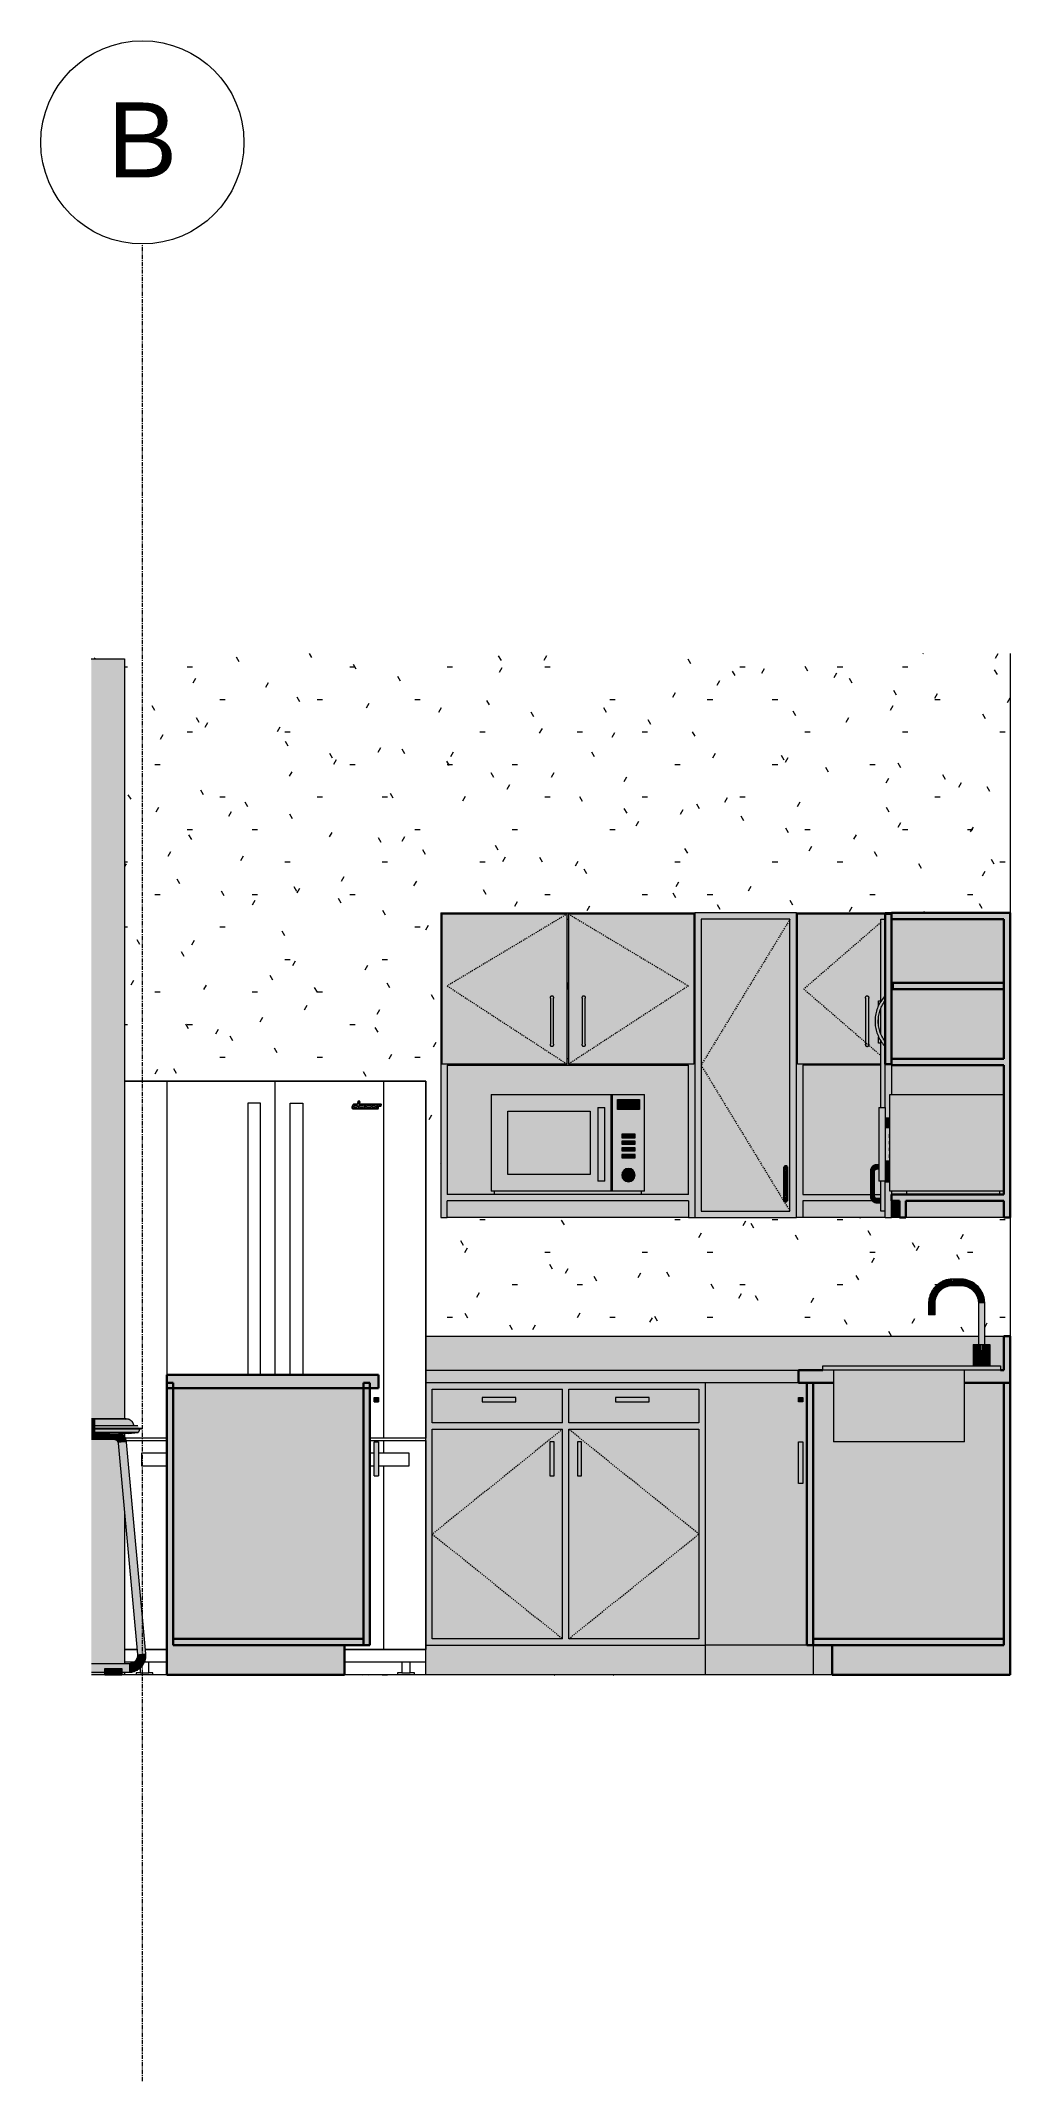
# Model space of a CAD drawing. Header units: inches. Extents: x -1667 to 6641, y -48 to 265.
# Drawn here: x 1283.4 to 1397.9, y -48 to 193 of the extents above; entities that cross this region are included whole.
import ezdxf

# ---------------------------------------------------------------- set-up
doc = ezdxf.new("R2010")
doc.units = ezdxf.units.IN
doc.header["$MEASUREMENT"] = 0
doc.linetypes.add('Dash', pattern=[0.25, 0.125, -0.125])
doc.linetypes.add('Grid Line 1_2_', pattern=[0.875, 0.5, -0.125, 0.125, -0.125])
for name, color, linetype, lineweight in [('A-GENM', 13, 'Continuous', 9), ('A-WALL-PATT', 111, 'Continuous', 18), ('C-BLDG-PADS', 91, 'Continuous', 9), ('I-FURN', 30, 'Continuous', 9), ('I-WALL', 2, 'Continuous', 18), ('P-SANR-FIXT', 6, 'Continuous', 9), ('Q-CASE', 31, 'Continuous', 9), ('Q-CASE-HDLN', 31, 'Dash', 9), ('Q-SPCQ', 91, 'Continuous', 9), ('S-GRID', 1, 'Continuous', 9), ('S-GRID-IDEN', 1, 'Continuous', 9)]:
    doc.layers.add(name, color=color, linetype=linetype, lineweight=lineweight)
doc.styles.add('Arial', font='arial.ttf', dxfattribs={"height": 8.851796})

# ---------------------------------------------------------------- blocks, each defined once
blk = doc.blocks.new('Grid - Grid Head - Circle-50561-Kitchen - West Elevation')
at = {"layer": 'S-GRID-IDEN', "color": 7}
blk.add_circle((-1010.34, 181), 12, dxfattribs=at)
blk = doc.blocks.new('Open Source Metal Building_Exterior_rvt-7-Kitchen - West Elevation')
at = {"layer": 'C-BLDG-PADS'}
h = blk.add_hatch(dxfattribs=at)
h.set_pattern_fill('FP_19', style=0, pattern_type=2)
h.set_pattern_definition([(50, (-1.098, 0), (13.77135, -1.20496), [1.44, -15.84]), (355, (-1.098, 0), (-2.66442, 14.44218), [1.152, -12.672]), (100.451, (0.05, -0.1), (11.10708, 13.23737), [1.224, -13.462]), (46.184, (-1.098, 3.84), (20.49128, -3.17785), [2.16, -23.76]), (96.636, (0.61, 3.575), (17.94587, 18.70315), [1.836, -20.193]), (351.184, (-1.098, 3.84), (17.9454, 18.7026), [1.728, -19.008]), (21, (0.822, 2.88), (11.46052, -7.73037), [1.44, -15.84]), (326, (0.822, 2.88), (4.67135, 13.92315), [1.152, -12.672]), (71.451, (1.778, 2.236), (16.13207, 6.19284), [1.224, -13.462]), (37.5, (-1.098, 0), (0.233123, 6.39175), [0.634, -11.885, 0.634, -12.23, -12.72]), (37.5, (-1.098, 0), (0.233123, 6.39175), [-25.382, 0.634, -12.086]), (7.5, (-1.098, 0), (5.05073, 7.57304), [0.634, -6.701, 0.634, -11.597, -4.848]), (7.5, (-1.098, 0), (5.05073, 7.57304), [-19.565, 0.634, -4.214]), (327.5, (-5.379, 0), (10.24958, -0.43289), [0.634, -4.166, 0.634, -14.342, -19.872]), (327.5, (-5.379, 0), (10.24958, -0.43289), [-19.776, 0.634, -19.238]), (317.5, (-7.299, 0), (11.19739, 1.92214), [0.634, -5.606, 0.634, -9.312, -14.112]), (317.5, (-7.299, 0), (11.19739, 1.92214), [-16.186, 0.634, -13.478])])
h.paths.add_polyline_path([(-907.82, -0.04), (-907.82, 0), (-1016.37, 0), (-1016.37, -0.04), (-934.96, -0.04)], flags=0)
at = {"layer": 'C-BLDG-PADS', "color": 250, "lineweight": 18}
for p, q in [((-1014.78, 0), (-1016.37, 0)), ((-907.82, 0), (-1012.78, 0))]:
    blk.add_line(p, q, dxfattribs=at)
at = {"layer": 'S-GRID', "linetype": 'Grid Line 1_2_'}
blk.add_line((-1010.34, -48), (-1010.34, 169), dxfattribs=at)
at = {"layer": 'S-GRID-IDEN', "insert": (-1010.34, 185.72), "char_height": 8.85, "width": 9.828, "attachment_point": 2, "line_spacing_factor": 0.938532, "style": 'Arial', "bg_fill": 3, "box_fill_scale": 1.25, "bg_fill_color": 0, "bg_fill_transparency": 0}
blk.add_mtext('B', dxfattribs=at)
at = {"color": 90, "lineweight": 5}
blk.add_blockref('Grid - Grid Head - Circle-50561-Kitchen - West Elevation', (0, 0), dxfattribs=at)
blk = doc.blocks.new('Counter Top-L Shaped - 24_ Depth U SHAPED-689926-Kitchen - West Elevation')
at = {"layer": 'Q-CASE'}
h = blk.add_hatch(color=256, dxfattribs=at)
h.paths.add_polyline_path([(-976.84, 36), (-929.96, 36), (-929.96, 36.5), (-912.19, 36.5), (-912.19, 39), (-911.59, 39), (-911.59, 40), (-976.84, 40)], flags=0)
h.paths.add_polyline_path([(-908.59, 36), (-908.59, 40), (-910.84, 40), (-910.84, 39), (-910.24, 39), (-910.24, 36.5), (-908.96, 36.5), (-908.96, 36)], flags=0)
h = blk.add_hatch(color=256, dxfattribs=at)
h.paths.add_polyline_path([(-913.21, 34.5), (-907.84, 34.5), (-907.84, 40), (-908.59, 40), (-908.59, 36), (-913.21, 36), (-913.21, 34.85)], flags=0)
h.paths.add_polyline_path([(-932.84, 34.5), (-928.71, 34.5), (-928.71, 36), (-932.84, 36)], flags=0)
blk.add_hatch(color=256, dxfattribs=at).paths.add_polyline_path([(-932.84, 34.5), (-932.84, 36), (-976.84, 36), (-976.84, 34.5), (-934.96, 34.5)], flags=0)
for p, q in [((-976.84, 40), (-911.59, 40)), ((-910.84, 40), (-908.59, 40)), ((-976.84, 36), (-932.84, 36)), ((-932.84, 34.5), (-976.84, 34.5))]:
    blk.add_line(p, q, dxfattribs=at)
at = {"layer": 'Q-CASE', "lineweight": 30}
for p, q in [((-907.84, 40), (-908.59, 40)), ((-908.59, 40), (-908.59, 36)), ((-907.84, 34.5), (-907.84, 40)), ((-929.96, 36), (-932.84, 36)), ((-932.84, 36), (-932.84, 34.5)), ((-932.84, 34.5), (-928.71, 34.5)), ((-913.21, 34.5), (-907.84, 34.5)), ((-908.59, 36), (-908.96, 36))]:
    blk.add_line(p, q, dxfattribs=at)
blk = doc.blocks.new('Haworth_Chair_Hi-Pad_Stool - High-336019-Kitchen - West Elevation')
at = {"layer": 'I-FURN'}
for points in [[(-1015.9, 29.43), (-1015.9, 30.25), (-1016.37, 30.24), (-1016.37, 29.43)], [(-1016.37, 29.12), (-1015.9, 29.12), (-1015.9, 29.43), (-1016.37, 29.42), (-1016.37, 29.18)], [(-1015.9, 29), (-1015.9, 29.12), (-1016.37, 29.12), (-1016.37, 29)], [(-1015.9, 28.62), (-1015.9, 29), (-1016.37, 28.99), (-1016.37, 28.62)], [(-1011.57, 29.43), (-1011.37, 29.43), (-1011.4, 29.58), (-1011.45, 29.72), (-1011.59, 29.94), (-1011.61, 29.97), (-1011.82, 30.13), (-1011.92, 30.18), (-1011.99, 30.21), (-1012.14, 30.24), (-1012.98, 30.25), (-1015.9, 30.24), (-1015.9, 29.43), (-1011.6, 29.43)], [(-1012.26, 29.12), (-1010.73, 29.12), (-1010.76, 29.25), (-1010.83, 29.38), (-1010.87, 29.43), (-1015.9, 29.43), (-1015.9, 29.12), (-1012.61, 29.12)], [(-1010.52, 29), (-1010.45, 29), (-1010.48, 29.12), (-1015.9, 29.12), (-1015.9, 29), (-1010.58, 29)], [(-1010.93, 28.62), (-1010.84, 28.62), (-1010.76, 28.76), (-1010.71, 28.92), (-1010.7, 29), (-1015.9, 29), (-1015.9, 28.62), (-1010.96, 28.62)], [(-1012.29, 30.25), (-1012.29, 30.25), (-1012.29, 30.25)], [(-1015.9, 28.5), (-1015.9, 28.62), (-1016.37, 28.62), (-1016.37, 28.5)], [(-1014.68, 27.83), (-1013.71, 27.83), (-1013.71, 28.52), (-1014.71, 28.5), (-1016.37, 28.49), (-1016.37, 27.83)], [(-1015.9, 28.5), (-1013.71, 28.52), (-1012.86, 28.54), (-1012.77, 28.5), (-1011.81, 28.52), (-1010.84, 28.62), (-1015.9, 28.62)], [(-1013.21, 27.37), (-1013.15, 27.4), (-1012.84, 27.44), (-1012.28, 27.48), (-1012.22, 27.48), (-1012.31, 27.77), (-1012.35, 27.9), (-1012.46, 28.15), (-1012.61, 28.32), (-1012.84, 28.53), (-1012.91, 28.55), (-1013.51, 28.53), (-1013.71, 28.52), (-1013.71, 27.83), (-1013.37, 27.68), (-1013.22, 27.38)], [(-1010.93, 2.39), (-1010.86, 2.41), (-1010.44, 2.47), (-1010, 2.49), (-1009.93, 2.48), (-1012.24, 27.47), (-1012.47, 27.47), (-1012.98, 27.42), (-1013.21, 27.37), (-1010.93, 2.39)], [(-1011.92, 0.3), (-1011.11, 0.47), (-1010.44, 0.97), (-1010.18, 1.37), (-1010.02, 1.67), (-1009.97, 2.17), (-1009.95, 2.49), (-1010.18, 2.49), (-1010.68, 2.44), (-1010.93, 2.39), (-1011.05, 1.83), (-1011.43, 1.44), (-1011.92, 1.29), (-1011.92, 0.33)], [(-1012.13, 0.3), (-1011.92, 0.3), (-1011.92, 1.3), (-1016.37, 1.29), (-1016.37, 0.3), (-1014.78, 0.31), (-1014.78, 0.75), (-1012.78, 0.75), (-1012.78, 0.3)], [(-1013.83, 0), (-1012.78, 0), (-1012.78, 0.75), (-1014.78, 0.75), (-1014.78, 0), (-1014.68, 0)], [(-1011.43, 1.44), (-1011.4, 1.46), (-1011.42, 1.45)]]:
    blk.add_hatch(color=256, dxfattribs=at).paths.add_polyline_path(points, flags=0)
h = blk.add_hatch(color=256, dxfattribs=at)
h.paths.add_polyline_path([(-1011.8, 0.33), (-1011.28, 0.42), (-1011.31, 0.43), (-1011.8, 0.33)], flags=0)
h.paths.add_polyline_path([(-1010.03, 1.66), (-1009.97, 2.1), (-1010, 1.84), (-1010.02, 1.67)], flags=0)
h.paths.add_polyline_path([(-1010.44, 0.95), (-1010.23, 1.27), (-1010.39, 1.04), (-1010.44, 0.97)], flags=0)
h.paths.add_polyline_path([(-1011.11, 0.47), (-1010.71, 0.72), (-1010.78, 0.69), (-1011.06, 0.51)], flags=0)
for p, q in [((-1016.37, 30.25), (-1015.9, 30.25)), ((-1015.9, 30.25), (-1016.37, 30.25)), ((-1016.37, 30.25), (-1015.9, 30.25)), ((-1016.37, 29.43), (-1015.9, 29.43)), ((-1016.37, 29.12), (-1015.9, 29.12)), ((-1015.9, 29), (-1016.37, 29)), ((-1015.9, 30.25), (-1012.29, 30.25)), ((-1012.29, 30.25), (-1015.9, 30.25)), ((-1015.9, 29.43), (-1010.87, 29.43)), ((-1015.9, 29.12), (-1010.48, 29.12)), ((-1010.45, 29), (-1015.9, 29)), ((-1012.27, 30.1), (-1012.29, 30.25)), ((-1010.7, 29), (-1010.7, 28.97)), ((-1010.45, 29), (-1010.48, 29.12)), ((-1015.9, 28.62), (-1016.37, 28.62)), ((-1015.9, 28.5), (-1016.37, 28.5)), ((-1015.9, 28.5), (-1016.37, 28.5)), ((-1016.37, 27.82), (-1013.71, 27.82)), ((-1010.84, 28.62), (-1015.9, 28.62)), ((-1014.2, 28.5), (-1015.9, 28.5)), ((-1014.2, 28.5), (-1015.9, 28.5)), ((-1013.21, 27.37), (-1010.93, 2.39)), ((-1012.03, 28.5), (-1012.79, 28.5)), ((-1012.03, 28.5), (-1012.79, 28.5)), ((-1009.93, 2.48), (-1012.22, 27.46)), ((-1012.03, 28.5), (-1012.04, 28.55)), ((-1012.03, 28.5), (-1010.84, 28.62)), ((-1010.82, 28.65), (-1010.84, 28.62)), ((-1011.92, 1.3), (-1016.37, 1.3)), ((-1016.37, 0.3), (-1011.92, 0.3)), ((-1014.78, 0), (-1014.78, 0.75)), ((-1014.78, 0.75), (-1012.78, 0.75)), ((-1012.78, 0.75), (-1012.78, 0)), ((-1011.91, 1.3), (-1011.92, 1.3)), ((-1014.78, 0), (-1012.78, 0))]:
    blk.add_line(p, q, dxfattribs=at)
at = {"layer": 'I-FURN', "flags": 128}
for points in [[(-1012.26, 30.25), (-1012.27, 30.25), (-1012.27, 30.25), (-1012.29, 30.25), (-1012.31, 30.25), (-1012.33, 30.25), (-1012.37, 30.25), (-1012.4, 30.25), (-1012.45, 30.25), (-1012.5, 30.25), (-1012.55, 30.25), (-1012.61, 30.25), (-1012.67, 30.25), (-1012.74, 30.25), (-1012.82, 30.25), (-1012.9, 30.25), (-1012.98, 30.25), (-1013.07, 30.25), (-1013.17, 30.25), (-1013.26, 30.25), (-1013.37, 30.25), (-1013.47, 30.25), (-1013.58, 30.25), (-1013.7, 30.25), (-1013.81, 30.25), (-1013.94, 30.25), (-1014.06, 30.25), (-1014.19, 30.25), (-1014.32, 30.25), (-1014.45, 30.25), (-1014.58, 30.25), (-1014.72, 30.25), (-1014.86, 30.25), (-1015, 30.25), (-1015.14, 30.25), (-1015.28, 30.25), (-1015.43, 30.25), (-1015.57, 30.25), (-1015.72, 30.25), (-1015.86, 30.25), (-1015.9, 30.25)], [(-1012.29, 30.25), (-1012.28, 30.25), (-1012.27, 30.25), (-1012.26, 30.25), (-1012.26, 30.25)], [(-1012.26, 30.25), (-1012.23, 30.25), (-1012.19, 30.25), (-1012.16, 30.24), (-1012.12, 30.24), (-1012.09, 30.23), (-1012.05, 30.22), (-1012.02, 30.22), (-1011.98, 30.21), (-1011.95, 30.19), (-1011.92, 30.18), (-1011.88, 30.17), (-1011.85, 30.15), (-1011.82, 30.13)], [(-1011.82, 30.13), (-1011.79, 30.11), (-1011.76, 30.09), (-1011.73, 30.07), (-1011.7, 30.05), (-1011.68, 30.03), (-1011.65, 30.01), (-1011.62, 29.98), (-1011.6, 29.95), (-1011.58, 29.93), (-1011.55, 29.9), (-1011.53, 29.87), (-1011.51, 29.84), (-1011.49, 29.81), (-1011.48, 29.78), (-1011.46, 29.75), (-1011.45, 29.72), (-1011.43, 29.68), (-1011.42, 29.65), (-1011.41, 29.62), (-1011.4, 29.58), (-1011.39, 29.55), (-1011.39, 29.51), (-1011.38, 29.48), (-1011.38, 29.44)], [(-1010.71, 28.95), (-1010.71, 28.92), (-1010.72, 28.89)], [(-1013.71, 27.82), (-1013.69, 27.82), (-1013.67, 27.82), (-1013.65, 27.82), (-1013.63, 27.82), (-1013.61, 27.81), (-1013.59, 27.81), (-1013.57, 27.81), (-1013.55, 27.8), (-1013.54, 27.79), (-1013.52, 27.79), (-1013.5, 27.78), (-1013.48, 27.77), (-1013.46, 27.76), (-1013.45, 27.75), (-1013.43, 27.74), (-1013.41, 27.73), (-1013.4, 27.71), (-1013.38, 27.7), (-1013.37, 27.69), (-1013.35, 27.67), (-1013.34, 27.66), (-1013.33, 27.64), (-1013.31, 27.63), (-1013.3, 27.61), (-1013.29, 27.6), (-1013.28, 27.58), (-1013.27, 27.56), (-1013.26, 27.54), (-1013.25, 27.53), (-1013.25, 27.51), (-1013.24, 27.49), (-1013.23, 27.47), (-1013.23, 27.45), (-1013.22, 27.43), (-1013.22, 27.41), (-1013.22, 27.39), (-1013.21, 27.37)], [(-1012.22, 27.46), (-1012.22, 27.52), (-1012.23, 27.58), (-1012.25, 27.64), (-1012.26, 27.7), (-1012.28, 27.76), (-1012.29, 27.81), (-1012.31, 27.87), (-1012.34, 27.93), (-1012.36, 27.98), (-1012.39, 28.03), (-1012.42, 28.09), (-1012.45, 28.14), (-1012.48, 28.19), (-1012.52, 28.24), (-1012.56, 28.28), (-1012.6, 28.33), (-1012.64, 28.37), (-1012.68, 28.41), (-1012.72, 28.45), (-1012.77, 28.49), (-1012.82, 28.53), (-1012.87, 28.56), (-1012.92, 28.6)], [(-1012.22, 27.46), (-1012.22, 27.52), (-1012.23, 27.58), (-1012.25, 27.64), (-1012.26, 27.7), (-1012.28, 27.76), (-1012.29, 27.81), (-1012.31, 27.87), (-1012.34, 27.93), (-1012.36, 27.98), (-1012.39, 28.03), (-1012.42, 28.09), (-1012.45, 28.14), (-1012.48, 28.19), (-1012.52, 28.24), (-1012.56, 28.28), (-1012.6, 28.33), (-1012.64, 28.37), (-1012.68, 28.41), (-1012.72, 28.45), (-1012.77, 28.49)], [(-1010.75, 28.78), (-1010.76, 28.75), (-1010.78, 28.72), (-1010.79, 28.7), (-1010.8, 28.67)], [(-1010.72, 28.86), (-1010.73, 28.83), (-1010.74, 28.8)], [(-1009.92, 2.3), (-1009.92, 2.38), (-1009.93, 2.46), (-1009.93, 2.48)], [(-1009.92, 2.3), (-1009.92, 2.38), (-1009.93, 2.46), (-1009.93, 2.48)], [(-1010.92, 2.3), (-1010.92, 2.26), (-1010.92, 2.22), (-1010.93, 2.18), (-1010.93, 2.14), (-1010.94, 2.1), (-1010.95, 2.06), (-1010.96, 2.02), (-1010.97, 1.98), (-1010.99, 1.95), (-1011, 1.91), (-1011.02, 1.87), (-1011.03, 1.84), (-1011.05, 1.8), (-1011.07, 1.77), (-1011.1, 1.74), (-1011.12, 1.7), (-1011.14, 1.67), (-1011.17, 1.64), (-1011.2, 1.61), (-1011.22, 1.58), (-1011.25, 1.56), (-1011.28, 1.53), (-1011.31, 1.51), (-1011.35, 1.48), (-1011.38, 1.46), (-1011.41, 1.44), (-1011.45, 1.42), (-1011.48, 1.4), (-1011.52, 1.38), (-1011.56, 1.37), (-1011.6, 1.36), (-1011.63, 1.34), (-1011.67, 1.33), (-1011.71, 1.32), (-1011.75, 1.32), (-1011.79, 1.31), (-1011.83, 1.31), (-1011.87, 1.3), (-1011.91, 1.3), (-1011.92, 1.3)], [(-1011.92, 0.3), (-1011.84, 0.3), (-1011.76, 0.31), (-1011.68, 0.32), (-1011.6, 0.33), (-1011.52, 0.34), (-1011.45, 0.36), (-1011.37, 0.38), (-1011.29, 0.4), (-1011.22, 0.43), (-1011.14, 0.46), (-1011.07, 0.49), (-1011, 0.53), (-1010.93, 0.56), (-1010.86, 0.61)], [(-1011.92, 0.3), (-1011.84, 0.3), (-1011.76, 0.31), (-1011.68, 0.32), (-1011.6, 0.33), (-1011.52, 0.34), (-1011.45, 0.36), (-1011.37, 0.38), (-1011.29, 0.4), (-1011.22, 0.43), (-1011.14, 0.46), (-1011.07, 0.49), (-1011, 0.53), (-1010.93, 0.56), (-1010.86, 0.61)], [(-1010.93, 2.39), (-1010.92, 2.35), (-1010.92, 2.31), (-1010.92, 2.3)], [(-1010.86, 0.61), (-1010.79, 0.65), (-1010.73, 0.7), (-1010.66, 0.74), (-1010.6, 0.8), (-1010.54, 0.85), (-1010.49, 0.91), (-1010.43, 0.96), (-1010.38, 1.03), (-1010.33, 1.09), (-1010.28, 1.15), (-1010.24, 1.22), (-1010.2, 1.29), (-1010.16, 1.36), (-1010.12, 1.43), (-1010.09, 1.5), (-1010.06, 1.57), (-1010.03, 1.65), (-1010.01, 1.72), (-1009.98, 1.8), (-1009.97, 1.88), (-1009.95, 1.96), (-1009.94, 2.04), (-1009.93, 2.12), (-1009.92, 2.2), (-1009.92, 2.28), (-1009.92, 2.3)], [(-1010.86, 0.61), (-1010.79, 0.65), (-1010.73, 0.7), (-1010.66, 0.74), (-1010.6, 0.8), (-1010.54, 0.85), (-1010.49, 0.91), (-1010.44, 0.96)], [(-1010.43, 0.96), (-1010.38, 1.03), (-1010.33, 1.09), (-1010.28, 1.15), (-1010.24, 1.22), (-1010.2, 1.29), (-1010.16, 1.36), (-1010.12, 1.43), (-1010.09, 1.5), (-1010.06, 1.57), (-1010.03, 1.65), (-1010.01, 1.72), (-1009.98, 1.8), (-1009.97, 1.88), (-1009.95, 1.96), (-1009.94, 2.04), (-1009.93, 2.12), (-1009.92, 2.2), (-1009.92, 2.28), (-1009.92, 2.3)]]:
    blk.add_lwpolyline(points, dxfattribs=at)
blk = doc.blocks.new('Refrigeration-Dacor-Millennia - PF36BNDFBK-518783-Kitchen - West Elevation')
at = {"layer": 'A-GENM', "lineweight": 18}
for p, q in [((-1012.46, 70.12), (-994.71, 70.12)), ((-1007.46, 70.12), (-1007.46, 35.43)), ((-994.71, 70.12), (-976.84, 70.12)), ((-994.71, 70.12), (-994.71, 35.43)), ((-981.84, 70.12), (-981.84, 27.94)), ((-976.84, 70.12), (-976.84, 27.94)), ((-1007.46, 27.94), (-1012.37, 27.94)), ((-1012.29, 27.69), (-1007.46, 27.69)), ((-976.84, 27.94), (-983.46, 27.94)), ((-983.46, 27.69), (-976.84, 27.69)), ((-976.84, 27.69), (-976.84, 3)), ((-1010.98, 3), (-1012.46, 3)), ((-1007.46, 3), (-1009.98, 3)), ((-976.84, 3), (-986.46, 3))]:
    blk.add_line(p, q, dxfattribs=at)
at = {"layer": 'A-GENM'}
for p, q in [((-976.84, 70.12), (-1012.46, 70.12)), ((-976.84, 3), (-976.84, 70.12)), ((-996.4, 67.53), (-997.9, 67.53)), ((-997.9, 67.53), (-997.9, 35.43)), ((-996.4, 35.43), (-996.4, 67.53)), ((-992.9, 67.53), (-991.4, 67.53)), ((-992.9, 35.43), (-992.9, 67.53)), ((-991.4, 67.53), (-991.4, 35.43)), ((-984.89, 67.7), (-984.95, 67.42)), ((-984.84, 67.7), (-984.91, 67.37)), ((-984.86, 67.74), (-984.89, 67.7)), ((-984.82, 67.75), (-984.86, 67.74)), ((-984.68, 67.7), (-984.84, 67.7)), ((-984.7, 67.75), (-984.82, 67.75)), ((-984.75, 67.37), (-984.72, 67.53)), ((-984.72, 67.53), (-984.68, 67.7)), ((-984.66, 67.74), (-984.7, 67.75)), ((-984.69, 67.42), (-984.63, 67.67)), ((-984.64, 67.71), (-984.66, 67.74)), ((-984.63, 67.67), (-984.64, 67.71)), ((-985.53, 67.24), (-985.58, 67.03)), ((-985.58, 67.03), (-985.58, 66.96)), ((-985.58, 66.96), (-985.55, 66.9)), ((-985.55, 66.9), (-985.49, 66.86)), ((-985.5, 67.31), (-985.53, 67.24)), ((-985.48, 67.23), (-985.53, 67.02)), ((-985.53, 67.02), (-985.52, 66.95)), ((-985.52, 66.95), (-985.48, 66.91)), ((-985.45, 67.37), (-985.5, 67.31)), ((-985.49, 66.86), (-985.46, 66.85)), ((-985.45, 67.3), (-985.48, 67.23)), ((-985.48, 66.91), (-985.43, 66.89)), ((-985.46, 66.85), (-985.43, 66.84)), ((-985.39, 67.4), (-985.45, 67.37)), ((-985.39, 67.35), (-985.45, 67.3)), ((-985.43, 66.89), (-984.94, 66.89)), ((-985.43, 66.84), (-982.54, 66.84)), ((-985.31, 67.42), (-985.39, 67.4)), ((-985.31, 67.37), (-985.39, 67.35)), ((-985.36, 67.07), (-985.33, 67.18)), ((-985.35, 67.04), (-985.36, 67.07)), ((-985.32, 67.02), (-985.35, 67.04)), ((-985.33, 67.18), (-985.32, 67.22)), ((-985.32, 67.22), (-985.28, 67.23)), ((-985.03, 67.02), (-985.32, 67.02)), ((-984.95, 67.42), (-985.31, 67.42)), ((-984.91, 67.37), (-985.31, 67.37)), ((-985.28, 67.23), (-984.94, 67.23)), ((-984.99, 67.03), (-985.03, 67.02)), ((-984.97, 67.07), (-984.99, 67.03)), ((-984.94, 67.23), (-984.97, 67.07)), ((-984.94, 66.89), (-984.89, 66.9)), ((-984.89, 66.9), (-984.85, 66.93)), ((-984.85, 66.93), (-984.83, 66.97)), ((-984.83, 66.97), (-984.78, 67.23)), ((-984.78, 67.23), (-984.69, 67.23)), ((-984.76, 67.06), (-984.77, 67.02)), ((-984.77, 67.02), (-984.76, 66.96)), ((-984.75, 67.11), (-984.76, 67.06)), ((-984.76, 66.96), (-984.72, 66.91)), ((-984.66, 67.37), (-984.75, 67.37)), ((-984.73, 67.15), (-984.75, 67.11)), ((-984.69, 67.18), (-984.73, 67.15)), ((-984.72, 66.91), (-984.66, 66.89)), ((-982.17, 67.42), (-984.69, 67.42)), ((-984.69, 67.23), (-984.68, 67.3)), ((-984.65, 67.19), (-984.69, 67.18)), ((-984.68, 67.3), (-984.66, 67.37)), ((-984.66, 66.89), (-984.22, 66.89)), ((-984.23, 67.19), (-984.65, 67.19)), ((-984.61, 67.37), (-984.64, 67.23)), ((-984.64, 67.23), (-984.22, 67.23)), ((-984.16, 67.37), (-984.61, 67.37)), ((-984.6, 67.02), (-984.6, 67.06)), ((-984.6, 67.06), (-984.25, 67.06)), ((-984.26, 67.02), (-984.6, 67.02)), ((-984.25, 67.06), (-984.26, 67.02)), ((-984.22, 67.23), (-984.23, 67.19)), ((-984.22, 66.89), (-984.17, 66.9)), ((-984.17, 66.9), (-984.14, 66.93)), ((-984.1, 67.35), (-984.16, 67.37)), ((-984.14, 66.93), (-984.12, 66.97)), ((-984.12, 66.97), (-984.09, 67.11)), ((-984.06, 67.3), (-984.1, 67.35)), ((-984.09, 67.11), (-984.06, 67.24)), ((-984.06, 67.24), (-984.06, 67.3)), ((-984.02, 67.15), (-984.05, 67.02)), ((-984.05, 67.02), (-984.04, 66.96)), ((-984.04, 66.96), (-984, 66.91)), ((-983.99, 67.28), (-984.02, 67.15)), ((-984, 66.91), (-983.94, 66.89)), ((-983.97, 67.33), (-983.99, 67.28)), ((-983.93, 67.36), (-983.97, 67.33)), ((-983.94, 66.89), (-983.51, 66.89)), ((-983.89, 67.37), (-983.93, 67.36)), ((-983.42, 67.37), (-983.89, 67.37)), ((-983.88, 67.07), (-983.85, 67.19)), ((-983.87, 67.04), (-983.88, 67.07)), ((-983.84, 67.02), (-983.87, 67.04)), ((-983.85, 67.19), (-983.83, 67.22)), ((-983.5, 67.02), (-983.84, 67.02)), ((-983.83, 67.22), (-983.79, 67.23)), ((-983.79, 67.23), (-983.44, 67.23)), ((-983.51, 66.89), (-983.48, 66.9)), ((-983.46, 67.01), (-983.5, 67.02)), ((-983.48, 66.9), (-983.46, 66.93)), ((-983.45, 66.98), (-983.46, 67.01)), ((-983.46, 66.93), (-983.45, 66.98)), ((-983.44, 67.23), (-983.41, 67.24)), ((-983.39, 67.35), (-983.42, 67.37)), ((-983.41, 67.24), (-983.39, 67.27)), ((-983.38, 67.32), (-983.39, 67.35)), ((-983.39, 67.27), (-983.38, 67.32)), ((-983.36, 67.15), (-983.39, 67.02)), ((-983.39, 67.02), (-983.38, 66.96)), ((-983.38, 66.96), (-983.34, 66.91)), ((-983.33, 67.28), (-983.36, 67.15)), ((-983.34, 66.91), (-983.28, 66.89)), ((-983.31, 67.33), (-983.33, 67.28)), ((-983.28, 67.36), (-983.31, 67.33)), ((-983.23, 67.37), (-983.28, 67.36)), ((-983.28, 66.89), (-982.82, 66.89)), ((-982.76, 67.37), (-983.23, 67.37)), ((-983.22, 67.07), (-983.19, 67.2)), ((-983.21, 67.04), (-983.22, 67.07)), ((-983.18, 67.02), (-983.21, 67.04)), ((-983.19, 67.2), (-983.18, 67.22)), ((-983.18, 67.22), (-983.15, 67.23)), ((-982.9, 67.02), (-983.18, 67.02)), ((-983.15, 67.23), (-982.88, 67.23)), ((-982.87, 67.03), (-982.9, 67.02)), ((-982.88, 67.23), (-982.84, 67.22)), ((-982.86, 67.06), (-982.87, 67.03)), ((-982.84, 67.12), (-982.86, 67.06)), ((-982.84, 67.22), (-982.83, 67.19)), ((-982.83, 67.19), (-982.84, 67.12)), ((-982.82, 66.89), (-982.78, 66.9)), ((-982.78, 66.9), (-982.74, 66.93)), ((-982.71, 67.35), (-982.76, 67.37)), ((-982.74, 66.93), (-982.72, 66.97)), ((-982.72, 66.97), (-982.66, 67.24)), ((-982.67, 67.3), (-982.71, 67.35)), ((-982.57, 67.33), (-982.67, 66.89)), ((-982.66, 67.24), (-982.67, 67.3)), ((-982.67, 66.89), (-982.51, 66.89)), ((-982.56, 67.36), (-982.57, 67.33)), ((-982.53, 67.37), (-982.56, 67.36)), ((-982.54, 66.84), (-982.48, 66.86)), ((-982.44, 67.37), (-982.53, 67.37)), ((-982.51, 66.89), (-982.45, 67.18)), ((-982.48, 66.86), (-982.46, 66.91)), ((-982.46, 66.91), (-982.4, 67.18)), ((-982.45, 67.18), (-982.42, 67.22)), ((-982.41, 67.34), (-982.44, 67.37)), ((-982.42, 67.22), (-982.38, 67.23)), ((-982.37, 67.37), (-982.41, 67.34)), ((-982.4, 67.18), (-982.19, 67.18)), ((-982.38, 67.23), (-982.18, 67.23)), ((-982.15, 67.37), (-982.37, 67.37)), ((-982.19, 67.18), (-982.15, 67.2)), ((-982.18, 67.23), (-982.15, 67.37)), ((-982.13, 67.4), (-982.17, 67.42)), ((-982.15, 67.2), (-982.12, 67.24)), ((-982.11, 67.37), (-982.13, 67.4)), ((-982.12, 67.24), (-982.1, 67.33)), ((-982.1, 67.33), (-982.11, 67.37)), ((-981.84, 27.69), (-981.84, 26.19)), ((-1010.46, 26.19), (-1010.46, 24.69)), ((-1007.46, 26.19), (-1010.46, 26.19)), ((-1010.46, 24.69), (-1007.46, 24.69)), ((-982.96, 26.19), (-983.46, 26.19)), ((-983.46, 24.69), (-982.96, 24.69)), ((-978.84, 26.19), (-982.46, 26.19)), ((-982.46, 24.69), (-978.84, 24.69)), ((-981.84, 24.69), (-981.84, 3)), ((-978.84, 24.69), (-978.84, 26.19)), ((-1012.46, 3), (-1010.98, 3)), ((-1009.98, 3), (-1007.46, 3)), ((-986.46, 3), (-976.84, 3)), ((-1010.59, 0.25), (-1011.09, 0.25)), ((-1011.09, 0.25), (-1011.09, 0)), ((-1010.59, 0.83), (-1010.59, 0.25)), ((-1010.59, 0.25), (-1009.59, 0.25)), ((-1009.59, 1.5), (-1010.1, 1.5)), ((-1009.59, 0.25), (-1009.59, 1.5)), ((-1009.09, 0.25), (-1009.59, 0.25)), ((-1009.09, 0), (-1009.09, 0.25)), ((-979.71, 0.25), (-980.21, 0.25)), ((-980.21, 0.25), (-980.21, 0)), ((-978.71, 1.5), (-979.71, 1.5)), ((-979.71, 1.5), (-979.71, 0.25)), ((-979.71, 0.25), (-978.71, 0.25)), ((-978.71, 0.25), (-978.71, 1.5)), ((-978.21, 0.25), (-978.71, 0.25)), ((-978.21, 0), (-978.21, 0.25))]:
    blk.add_line(p, q, dxfattribs=at)
at = {"layer": 'Q-SPCQ'}
for p, q in [((-1011.35, 1.5), (-1012.46, 1.5)), ((-1007.46, 1.5), (-1009.59, 1.5)), ((-979.71, 1.5), (-986.46, 1.5)), ((-976.84, 1.5), (-978.71, 1.5))]:
    blk.add_line(p, q, dxfattribs=at)
blk = doc.blocks.new('Sink Kitchen-Double - 42_ x 21_-577721-Kitchen - West Elevation')
at = {"layer": 'P-SANR-FIXT'}
for points in [[(-916.98, 43.88), (-916.71, 43.88), (-916.55, 44.69), (-916.09, 45.38), (-915.4, 45.84), (-914.59, 46.01), (-914.61, 46.75), (-915.69, 46.53), (-916.62, 45.91), (-917.24, 44.98), (-917.46, 43.88), (-917, 43.88)], [(-914.59, 46), (-913.71, 46.01), (-913.71, 46.75), (-914.59, 46.75), (-914.59, 46.01)], [(-911.59, 43.88), (-910.84, 43.88), (-911.05, 44.98), (-911.68, 45.91), (-912.61, 46.53), (-913.71, 46.75), (-913.71, 46), (-912.9, 45.84), (-912.21, 45.38), (-911.75, 44.69), (-911.61, 44)], [(-916.71, 42.5), (-916.71, 43.88), (-917.46, 43.88), (-917.46, 42.5), (-916.75, 42.5)], [(-910.91, 39), (-910.84, 39), (-910.84, 43.88), (-911.59, 43.88), (-911.58, 39), (-910.98, 39)], [(-911.43, 36.5), (-911.21, 36.5), (-911.22, 39), (-912.19, 39), (-912.19, 36.5), (-911.64, 36.5)], [(-911.21, 36.5), (-910.24, 36.5), (-910.24, 39), (-911.21, 39), (-911.21, 36.73)], [(-921.39, 36), (-908.96, 36), (-908.96, 36.5), (-929.96, 36.5), (-929.96, 36), (-924.78, 36)], [(-928.3, 27.5), (-926.46, 27.5), (-926.48, 36), (-928.71, 36), (-928.71, 27.5), (-928.54, 27.5)], [(-926.46, 27.5), (-915.46, 27.5), (-915.46, 36), (-926.46, 36), (-926.46, 27.77)], [(-915.46, 27.5), (-913.21, 27.5), (-913.21, 36), (-915.46, 36), (-915.46, 27.77)]]:
    blk.add_hatch(color=256, dxfattribs=at).paths.add_polyline_path(points, flags=0)
for p, q in [((-913.71, 46.75), (-914.59, 46.75)), ((-914.59, 46), (-913.71, 46)), ((-917.46, 43.88), (-917.46, 42.5)), ((-916.71, 42.5), (-916.71, 43.88)), ((-911.59, 43.88), (-911.59, 39)), ((-910.84, 39), (-910.84, 43.88)), ((-916.71, 42.5), (-917.46, 42.5)), ((-912.21, 39), (-912.21, 36.5)), ((-912.21, 39), (-912.21, 36.5)), ((-912.19, 39), (-912.19, 39)), ((-912.19, 39), (-911.21, 39)), ((-911.21, 39), (-910.24, 39)), ((-910.24, 39), (-910.24, 39)), ((-910.21, 36.5), (-910.21, 39)), ((-910.21, 36.5), (-910.21, 39)), ((-929.96, 36.5), (-908.96, 36.5)), ((-929.96, 36), (-929.96, 36.5)), ((-908.96, 36.5), (-908.96, 36)), ((-908.96, 36), (-929.96, 36)), ((-928.71, 36), (-928.71, 27.5)), ((-913.21, 27.5), (-913.21, 36)), ((-926.46, 27.5), (-928.71, 27.5)), ((-915.46, 27.5), (-926.46, 27.5)), ((-913.21, 27.5), (-915.46, 27.5))]:
    blk.add_line(p, q, dxfattribs=at)
at = {"layer": 'P-SANR-FIXT', "flags": 128}
for points in [[(-914.59, 46.75), (-914.7, 46.75), (-914.82, 46.74), (-914.93, 46.73), (-915.04, 46.71), (-915.16, 46.69), (-915.27, 46.67), (-915.38, 46.64), (-915.49, 46.6), (-915.6, 46.57), (-915.71, 46.52), (-915.81, 46.48), (-915.91, 46.43), (-916.01, 46.37), (-916.11, 46.31), (-916.21, 46.25), (-916.3, 46.18), (-916.39, 46.11), (-916.48, 46.04), (-916.57, 45.96), (-916.65, 45.88), (-916.73, 45.79), (-916.8, 45.71), (-916.87, 45.62), (-916.94, 45.52), (-917.01, 45.43), (-917.07, 45.33), (-917.12, 45.23), (-917.17, 45.13), (-917.22, 45.02), (-917.27, 44.92), (-917.31, 44.81), (-917.34, 44.7), (-917.37, 44.59), (-917.4, 44.48), (-917.42, 44.36), (-917.44, 44.25), (-917.45, 44.14), (-917.46, 44.02), (-917.46, 43.91), (-917.46, 43.88)], [(-916.71, 43.88), (-916.71, 43.96), (-916.7, 44.04), (-916.7, 44.13), (-916.68, 44.21), (-916.67, 44.3), (-916.65, 44.38), (-916.63, 44.46), (-916.6, 44.54), (-916.57, 44.62), (-916.54, 44.7), (-916.51, 44.78), (-916.47, 44.86), (-916.43, 44.93), (-916.39, 45), (-916.34, 45.07), (-916.29, 45.14), (-916.24, 45.21), (-916.18, 45.28), (-916.13, 45.34), (-916.07, 45.4), (-916, 45.46), (-915.94, 45.51), (-915.87, 45.57), (-915.8, 45.62), (-915.73, 45.66), (-915.66, 45.71), (-915.59, 45.75), (-915.51, 45.79), (-915.43, 45.82), (-915.36, 45.86), (-915.28, 45.88), (-915.2, 45.91), (-915.11, 45.93), (-915.03, 45.95), (-914.95, 45.97), (-914.86, 45.98), (-914.78, 45.99), (-914.69, 46), (-914.61, 46), (-914.59, 46)], [(-910.84, 43.88), (-910.84, 43.99), (-910.85, 44.1), (-910.86, 44.22), (-910.87, 44.33), (-910.89, 44.45), (-910.92, 44.56), (-910.95, 44.67), (-910.98, 44.78), (-911.02, 44.89), (-911.06, 44.99), (-911.11, 45.1), (-911.16, 45.2), (-911.22, 45.3), (-911.28, 45.4), (-911.34, 45.5), (-911.4, 45.59), (-911.48, 45.68), (-911.55, 45.77), (-911.63, 45.86), (-911.71, 45.94), (-911.79, 46.02), (-911.88, 46.09), (-911.97, 46.16), (-912.06, 46.23), (-912.16, 46.29), (-912.26, 46.35), (-912.36, 46.41), (-912.46, 46.46), (-912.56, 46.51), (-912.67, 46.55), (-912.78, 46.59), (-912.89, 46.63), (-913, 46.66), (-913.11, 46.69), (-913.22, 46.71), (-913.34, 46.73), (-913.45, 46.74), (-913.56, 46.75), (-913.68, 46.75), (-913.71, 46.75)], [(-913.71, 46), (-913.63, 46), (-913.54, 45.99), (-913.46, 45.98), (-913.37, 45.97), (-913.29, 45.96), (-913.21, 45.94), (-913.12, 45.92), (-913.04, 45.89), (-912.96, 45.86), (-912.88, 45.83), (-912.81, 45.8), (-912.73, 45.76), (-912.66, 45.72), (-912.58, 45.68), (-912.51, 45.63), (-912.44, 45.58), (-912.37, 45.53), (-912.31, 45.47), (-912.25, 45.42), (-912.19, 45.36), (-912.13, 45.29), (-912.07, 45.23), (-912.02, 45.16), (-911.97, 45.09), (-911.92, 45.02), (-911.88, 44.95), (-911.84, 44.88), (-911.8, 44.8), (-911.76, 44.72), (-911.73, 44.65), (-911.7, 44.57), (-911.68, 44.48), (-911.65, 44.4), (-911.63, 44.32), (-911.62, 44.24), (-911.6, 44.15), (-911.59, 44.07), (-911.59, 43.98), (-911.59, 43.9), (-911.59, 43.88)]]:
    blk.add_lwpolyline(points, dxfattribs=at)
blk = doc.blocks.new('Base Cabinet-Double Door Sink Unit - 48_-578561-Kitchen - West Elevation')
at = {"layer": 'Q-CASE'}
h = blk.add_hatch(color=256, dxfattribs=at)
h.paths.add_polyline_path([(-907.84, 0), (-907.84, 34.5), (-908.59, 34.5), (-908.59, 3.5), (-928.84, 3.5), (-928.84, 0)], flags=0)
h.paths.add_polyline_path([(-931.84, 3.5), (-931.09, 3.5), (-931.09, 34.5), (-931.84, 34.5), (-931.84, 15.05)], flags=0)
for points in [[(-928.35, 4.25), (-908.59, 4.25), (-908.59, 34.5), (-913.21, 34.5), (-913.21, 27.5), (-928.71, 27.5), (-928.71, 34.5), (-931.09, 34.5), (-931.09, 4.25), (-928.84, 4.25)], [(-932.34, 22.59), (-932.34, 27.5), (-932.84, 27.5), (-932.84, 22.59)], [(-908.59, 3.5), (-908.59, 4.25), (-931.09, 4.25), (-931.09, 3.5)]]:
    blk.add_hatch(color=256, dxfattribs=at).paths.add_polyline_path(points, flags=0)
at = {"layer": 'Q-CASE', "lineweight": 30}
for p, q in [((-931.09, 34.5), (-931.84, 34.5)), ((-931.84, 34.5), (-931.84, 3.5)), ((-931.09, 3.5), (-931.09, 34.5)), ((-908.59, 34.5), (-908.59, 3.5)), ((-907.84, 34.5), (-908.59, 34.5)), ((-907.84, 0), (-907.84, 34.5)), ((-931.84, 3.5), (-931.09, 3.5)), ((-908.59, 4.25), (-931.09, 4.25)), ((-931.09, 4.25), (-931.09, 3.5)), ((-931.09, 3.5), (-908.59, 3.5)), ((-908.59, 3.5), (-928.84, 3.5)), ((-928.84, 3.5), (-928.84, 0)), ((-908.59, 3.5), (-908.59, 4.25)), ((-928.84, 0), (-907.84, 0))]:
    blk.add_line(p, q, dxfattribs=at)
at = {"layer": 'Q-CASE'}
for p, q in [((-932.84, 22.59), (-932.84, 27.5)), ((-932.84, 27.5), (-932.34, 27.5)), ((-932.34, 27.5), (-932.34, 22.59)), ((-932.34, 22.59), (-932.84, 22.59))]:
    blk.add_line(p, q, dxfattribs=at)
blk = doc.blocks.new('Base Cabinet-Corner Unit-Angled - 36_ 2-579564-Kitchen - West Elevation')
at = {"layer": 'Q-CASE'}
h = blk.add_hatch(color=256, dxfattribs=at)
h.paths.add_polyline_path([(-934.96, 3.5), (-931.84, 3.5), (-931.84, 34.5), (-943.84, 34.5), (-943.84, 3.5)], flags=0)
h.paths.add_polyline_path([(-932.34, 22.59), (-932.84, 22.59), (-932.84, 27.5), (-932.34, 27.5), (-932.34, 23.5)], flags=0)
h.paths.add_polyline_path([(-932.84, 32.25), (-932.84, 32.75), (-932.34, 32.75), (-932.34, 32.25)], flags=0)
for points in [[(-943.84, 0), (-931.09, 0), (-931.09, 3.5), (-943.84, 3.5)], [(-931.09, 0), (-928.84, 0), (-928.84, 3.5), (-931.09, 3.5), (-931.09, 0.18)]]:
    blk.add_hatch(color=256, dxfattribs=at).paths.add_polyline_path(points, flags=0)
for p, q in [((-943.84, 3.5), (-943.84, 34.5)), ((-931.84, 3.5), (-943.84, 3.5)), ((-943.84, 0), (-943.84, 3.5)), ((-931.09, 3.5), (-931.09, 0))]:
    blk.add_line(p, q, dxfattribs=at)
blk = doc.blocks.new('Base Cabinet-Double Door _ 2 Drawer - 33_-581383-Kitchen - West Elevation')
at = {"layer": 'Q-CASE'}
blk.add_hatch(color=256, dxfattribs=at).paths.add_polyline_path([(-932.34, 32.25), (-932.34, 32.75), (-932.84, 32.75), (-932.84, 32.25)], flags=0)
for p, q in [((-932.84, 32.25), (-932.84, 32.75)), ((-932.84, 32.75), (-932.34, 32.75)), ((-932.34, 32.25), (-932.84, 32.25)), ((-932.34, 32.75), (-932.34, 32.25))]:
    blk.add_line(p, q, dxfattribs=at)
blk = doc.blocks.new('Base Cabinet-Double Door _ 2 Drawer - 33_-V23-Kitchen - West Elevation')
at = {"layer": 'Q-CASE'}
h = blk.add_hatch(color=256, dxfattribs=at)
h.paths.add_polyline_path([(-958.96, 3.5), (-943.84, 3.5), (-943.84, 34.5), (-976.84, 34.5), (-976.84, 3.5), (-961.71, 3.5)], flags=0)
h.paths.add_polyline_path([(-958.96, 23.5), (-958.96, 27.5), (-958.46, 27.5), (-958.46, 23.5)], flags=0)
h.paths.add_polyline_path([(-961.71, 23.5), (-962.21, 23.5), (-962.21, 27.5), (-961.71, 27.5)], flags=0)
h.paths.add_polyline_path([(-970.21, 32.25), (-970.21, 32.75), (-966.21, 32.75), (-966.21, 32.25)], flags=0)
h.paths.add_polyline_path([(-954.46, 32.25), (-954.46, 32.75), (-950.46, 32.75), (-950.46, 32.25)], flags=0)
h = blk.add_hatch(color=256, dxfattribs=at)
h.paths.add_polyline_path([(-962.21, 23.5), (-961.71, 23.5), (-961.71, 27.5), (-962.21, 27.5)], flags=0)
h.paths.add_polyline_path([(-958.96, 23.5), (-958.46, 23.5), (-958.46, 27.5), (-958.96, 27.5)], flags=0)
h.paths.add_polyline_path([(-970.21, 32.25), (-966.21, 32.25), (-966.21, 32.75), (-970.21, 32.75)], flags=0)
h.paths.add_polyline_path([(-950.46, 32.25), (-950.46, 32.75), (-954.46, 32.75), (-954.46, 32.25)], flags=0)
blk.add_hatch(color=256, dxfattribs=at).paths.add_polyline_path([(-962.1, 0), (-943.84, 0), (-943.84, 3.5), (-976.84, 3.5), (-976.84, 0)], flags=0)
for p, q in [((-976.09, 29.75), (-976.09, 33.75)), ((-976.09, 33.75), (-960.71, 33.75)), ((-960.71, 29.75), (-960.71, 33.75)), ((-959.96, 33.75), (-944.59, 33.75)), ((-959.96, 29.75), (-959.96, 33.75)), ((-944.59, 33.75), (-944.59, 29.75)), ((-943.84, 3.5), (-943.84, 34.5)), ((-966.21, 32.75), (-970.21, 32.75)), ((-970.21, 32.75), (-970.21, 32.25)), ((-970.21, 32.25), (-966.21, 32.25)), ((-966.21, 32.25), (-966.21, 32.75)), ((-950.46, 32.75), (-954.46, 32.75)), ((-954.46, 32.75), (-954.46, 32.25)), ((-954.46, 32.25), (-950.46, 32.25)), ((-950.46, 32.25), (-950.46, 32.75)), ((-960.71, 29.75), (-976.09, 29.75)), ((-976.09, 4.25), (-976.09, 29)), ((-976.09, 29), (-960.71, 29)), ((-960.71, 4.25), (-960.71, 29)), ((-944.59, 29.75), (-959.96, 29.75)), ((-959.96, 29), (-944.59, 29)), ((-959.96, 4.25), (-959.96, 29)), ((-944.59, 29), (-944.59, 4.25)), ((-961.71, 27.5), (-962.21, 27.5)), ((-962.21, 27.5), (-962.21, 23.5)), ((-961.71, 23.5), (-961.71, 27.5)), ((-958.46, 27.5), (-958.96, 27.5)), ((-958.96, 27.5), (-958.96, 23.5)), ((-958.46, 23.5), (-958.46, 27.5)), ((-962.21, 23.5), (-961.71, 23.5)), ((-958.96, 23.5), (-958.46, 23.5)), ((-976.84, 3.5), (-943.84, 3.5)), ((-976.84, 0), (-976.84, 3)), ((-960.71, 4.25), (-976.09, 4.25)), ((-944.59, 4.25), (-959.96, 4.25))]:
    blk.add_line(p, q, dxfattribs=at)
at = {"layer": 'Q-CASE', "linetype": 'Dash'}
for p, q in [((-960.71, 29), (-976.09, 16.62)), ((-944.59, 16.62), (-959.96, 29)), ((-976.09, 16.62), (-960.71, 4.25)), ((-959.96, 4.25), (-944.59, 16.62))]:
    blk.add_line(p, q, dxfattribs=at)
blk = doc.blocks.new('Base Cabinet-Double Door _ 2 Drawer - 36_-581377-Kitchen - West Elevation')
at = {"layer": 'Q-CASE'}
h = blk.add_hatch(color=256, dxfattribs=at)
h.paths.add_polyline_path([(-986.46, 0), (-986.46, 3.5), (-1006.71, 3.5), (-1006.71, 34.5), (-1007.46, 34.5), (-1007.46, 0), (-989.23, 0)], flags=0)
h.paths.add_polyline_path([(-983.46, 3.5), (-983.46, 34.5), (-984.21, 34.5), (-984.21, 3.5)], flags=0)
for points in [[(-986.41, 4.25), (-984.21, 4.25), (-984.21, 33.86), (-1006.71, 33.86), (-1006.71, 4.25), (-986.46, 4.25)], [(-982.46, 32.25), (-982.46, 32.75), (-982.96, 32.75), (-982.96, 32.25)], [(-982.96, 23.5), (-982.46, 23.5), (-982.46, 27.5), (-982.96, 27.5)], [(-989.23, 3.5), (-984.21, 3.5), (-984.21, 4.25), (-1006.71, 4.25), (-1006.71, 3.5), (-1002.8, 3.5)]]:
    blk.add_hatch(color=256, dxfattribs=at).paths.add_polyline_path(points, flags=0)
at = {"layer": 'Q-CASE', "lineweight": 30}
for p, q in [((-1006.71, 34.5), (-1007.46, 34.5)), ((-1007.46, 34.5), (-1007.46, 0)), ((-1006.71, 3.5), (-1006.71, 34.5)), ((-984.21, 34.5), (-984.21, 3.5)), ((-983.46, 34.5), (-984.21, 34.5)), ((-983.46, 3.5), (-983.46, 34.5)), ((-984.21, 4.25), (-1006.71, 4.25)), ((-1006.71, 4.25), (-1006.71, 3.5)), ((-986.46, 3.5), (-1006.71, 3.5)), ((-1006.71, 3.5), (-984.21, 3.5)), ((-986.46, 0), (-986.46, 3.5)), ((-984.21, 3.5), (-984.21, 4.25)), ((-984.21, 3.5), (-983.46, 3.5)), ((-1007.46, 0), (-986.46, 0))]:
    blk.add_line(p, q, dxfattribs=at)
at = {"layer": 'Q-CASE'}
for p, q in [((-982.96, 32.25), (-982.96, 32.75)), ((-982.96, 32.75), (-982.46, 32.75)), ((-982.96, 32.25), (-982.46, 32.25)), ((-982.46, 32.75), (-982.46, 32.25)), ((-982.96, 23.5), (-982.96, 27.5)), ((-982.96, 27.5), (-982.46, 27.5)), ((-982.46, 27.5), (-982.46, 23.5)), ((-982.96, 23.5), (-982.46, 23.5))]:
    blk.add_line(p, q, dxfattribs=at)
blk = doc.blocks.new('293304 - 293304 2-686364-Kitchen - West Elevation')
at = {"layer": 'Q-CASE'}
for points in [[(-921.84, 72.12), (-921.84, 89.87), (-922.59, 89.87), (-922.59, 72.12)], [(-907.84, 54), (-907.84, 90), (-921.84, 90), (-921.84, 89.25), (-908.59, 89.25), (-908.59, 72.75), (-921.84, 72.75), (-921.84, 72), (-908.59, 72), (-908.59, 56.75), (-921.84, 56.75), (-921.84, 56), (-920.91, 56), (-920.91, 54), (-920.16, 54), (-920.16, 56), (-908.59, 56), (-908.59, 54)], [(-922.59, 74.21), (-922.59, 74.47), (-923.14, 75.29), (-923.48, 76.22), (-923.59, 77.28), (-923.47, 78.22), (-923.1, 79.16), (-922.59, 79.93), (-922.59, 80.19), (-923.42, 78.96), (-923.75, 77.69), (-923.74, 76.71), (-923.39, 75.39), (-923.12, 74.97), (-922.67, 74.33)], [(-922.59, 74.47), (-922.59, 74.74), (-923.22, 75.96), (-923.39, 76.74), (-923.42, 77.57), (-923.22, 78.44), (-922.59, 79.66), (-922.59, 79.93), (-923.14, 79.11), (-923.48, 78.18), (-923.6, 77.2), (-923.48, 76.22), (-923.14, 75.29)], [(-921.39, 81), (-908.59, 81), (-908.59, 81.75), (-921.71, 81.75), (-921.71, 81)], [(-922.59, 74.74), (-922.59, 74.74), (-922.59, 74.75)], [(-922.59, 74.21), (-922.59, 74.21), (-922.59, 74.21)], [(-920.91, 54), (-920.91, 56), (-921.84, 56), (-921.84, 54), (-921.39, 54)], [(-915.68, 54), (-908.59, 54), (-908.59, 56), (-920.16, 56), (-920.16, 54), (-918.43, 54)]]:
    blk.add_hatch(color=256, dxfattribs=at).paths.add_polyline_path(points, flags=0)
h = blk.add_hatch(color=256, dxfattribs=at)
h.paths.add_polyline_path([(-920.06, 56.75), (-920.06, 57.14), (-921.84, 57.14), (-921.84, 56.75), (-920.16, 56.75)], flags=0)
h.paths.add_polyline_path([(-908.59, 56.75), (-908.59, 72), (-921.84, 72), (-921.84, 68.56), (-908.64, 68.56), (-908.64, 57.14), (-909.04, 57.14), (-909.04, 56.75), (-908.64, 56.75)], flags=0)
h.paths.add_polyline_path([(-908.59, 72.75), (-908.59, 81), (-921.71, 81), (-921.71, 81.75), (-908.59, 81.75), (-908.59, 89.25), (-921.84, 89.25), (-921.84, 72.75), (-921.39, 72.75)], flags=0)
at = {"layer": 'Q-CASE', "lineweight": 30}
for p, q in [((-921.84, 89.87), (-922.59, 89.87)), ((-922.59, 89.87), (-922.59, 72.12)), ((-907.84, 90), (-921.84, 90)), ((-921.84, 90), (-921.84, 89.25)), ((-921.84, 72.12), (-921.84, 89.87)), ((-921.84, 89.25), (-908.59, 89.25)), ((-908.59, 89.25), (-908.59, 72.75)), ((-907.84, 54), (-907.84, 90)), ((-908.59, 81.75), (-921.71, 81.75)), ((-921.71, 81.75), (-921.71, 81)), ((-921.71, 81), (-908.59, 81)), ((-908.59, 81), (-908.59, 81.75)), ((-908.59, 72.75), (-921.84, 72.75)), ((-921.84, 72.75), (-921.84, 72)), ((-922.59, 72.12), (-921.84, 72.12)), ((-921.84, 72), (-908.59, 72)), ((-908.59, 72), (-908.59, 56.75)), ((-908.59, 56.75), (-921.84, 56.75)), ((-921.84, 56.75), (-921.84, 56)), ((-921.84, 56), (-920.91, 56)), ((-920.91, 56), (-920.91, 54)), ((-920.16, 54), (-920.16, 56)), ((-920.16, 56), (-908.59, 56)), ((-908.59, 56), (-908.59, 54)), ((-920.91, 54), (-920.16, 54)), ((-908.59, 54), (-907.84, 54))]:
    blk.add_line(p, q, dxfattribs=at)
at = {"layer": 'Q-CASE'}
for p, q in [((-922.63, 79.58), (-922.59, 79.63)), ((-922.59, 74.77), (-922.63, 74.83)), ((-921.84, 72), (-921.84, 68.56)), ((-921.84, 57.14), (-921.84, 56.75)), ((-921.84, 54), (-921.84, 56)), ((-920.91, 54), (-921.84, 54)), ((-908.59, 54), (-920.16, 54))]:
    blk.add_line(p, q, dxfattribs=at)
at = {"layer": 'Q-CASE', "flags": 128}
for points in [[(-922.59, 80.21), (-922.71, 80.08), (-922.82, 79.94), (-922.93, 79.81), (-923.03, 79.66), (-923.12, 79.52), (-923.21, 79.37), (-923.3, 79.21), (-923.37, 79.06), (-923.45, 78.9), (-923.51, 78.74), (-923.57, 78.57), (-923.62, 78.4), (-923.66, 78.24), (-923.7, 78.07), (-923.73, 77.89), (-923.76, 77.72), (-923.78, 77.55), (-923.79, 77.37), (-923.79, 77.2), (-923.79, 77.02), (-923.77, 76.85), (-923.76, 76.67), (-923.73, 76.5), (-923.7, 76.33), (-923.66, 76.16), (-923.62, 75.99), (-923.57, 75.82), (-923.51, 75.66), (-923.44, 75.5), (-923.37, 75.34), (-923.29, 75.18), (-923.21, 75.03), (-923.12, 74.88), (-923.02, 74.73), (-922.92, 74.59), (-922.82, 74.45), (-922.7, 74.32), (-922.59, 74.19)], [(-922.59, 80.21), (-922.71, 80.08), (-922.82, 79.94), (-922.93, 79.81), (-923.03, 79.66), (-923.12, 79.52), (-923.21, 79.37), (-923.3, 79.21), (-923.37, 79.06), (-923.45, 78.9), (-923.51, 78.74), (-923.57, 78.57), (-923.62, 78.4), (-923.66, 78.24), (-923.7, 78.07), (-923.73, 77.89), (-923.76, 77.72), (-923.78, 77.55), (-923.79, 77.37), (-923.79, 77.2), (-923.79, 77.02), (-923.77, 76.85), (-923.76, 76.67), (-923.73, 76.5), (-923.7, 76.33), (-923.66, 76.16), (-923.62, 75.99), (-923.57, 75.82), (-923.51, 75.66), (-923.44, 75.5), (-923.37, 75.34), (-923.29, 75.18), (-923.21, 75.03), (-923.12, 74.88), (-923.02, 74.73), (-922.92, 74.59), (-922.82, 74.45), (-922.7, 74.32), (-922.59, 74.19)], [(-922.59, 74.77), (-922.68, 74.89), (-922.77, 75.02), (-922.85, 75.16), (-922.93, 75.3), (-923, 75.44), (-923.07, 75.58), (-923.13, 75.73), (-923.19, 75.88), (-923.24, 76.03), (-923.28, 76.19), (-923.32, 76.34), (-923.35, 76.5), (-923.38, 76.65), (-923.39, 76.81), (-923.41, 76.97), (-923.41, 77.13), (-923.41, 77.29), (-923.4, 77.45), (-923.39, 77.61), (-923.37, 77.77), (-923.35, 77.93), (-923.31, 78.08), (-923.28, 78.24), (-923.23, 78.39), (-923.18, 78.54), (-923.12, 78.69), (-923.06, 78.84), (-922.99, 78.98), (-922.92, 79.12), (-922.84, 79.26), (-922.75, 79.4), (-922.66, 79.53), (-922.59, 79.63)], [(-923.41, 77.33), (-923.4, 77.45), (-923.39, 77.61), (-923.37, 77.76)], [(-923.38, 76.66), (-923.39, 76.81), (-923.4, 76.86)]]:
    blk.add_lwpolyline(points, dxfattribs=at)
at = {"layer": 'Q-CASE'}
for points in [[(-922.59, 80.19), (-922.59, 80.19), (-922.59, 80.19), (-922.59, 80.2), (-922.59, 80.2), (-922.59, 80.21), (-922.59, 80.2), (-922.59, 80.2), (-922.59, 80.19), (-922.59, 80.19), (-922.59, 80.19)], [(-922.59, 80.19), (-922.59, 80.19), (-922.59, 80.19), (-922.59, 80.2), (-922.59, 80.2), (-922.59, 80.21), (-922.59, 80.2), (-922.59, 80.2), (-922.59, 80.19), (-922.59, 80.19), (-922.59, 80.19)], [(-922.59, 74.21), (-922.59, 74.21), (-922.59, 74.21), (-922.59, 74.2), (-922.59, 74.2), (-922.59, 74.19), (-922.59, 74.2), (-922.59, 74.2), (-922.59, 74.21), (-922.59, 74.21), (-922.59, 74.21)], [(-922.59, 74.21), (-922.59, 74.21), (-922.59, 74.21), (-922.59, 74.2), (-922.59, 74.2), (-922.59, 74.19), (-922.59, 74.2), (-922.59, 74.2), (-922.59, 74.21), (-922.59, 74.21), (-922.59, 74.21)]]:
    blk.add_open_spline(points, degree=3, knots=[0.4, 0.4, 0.4, 0.4, 0.4125, 0.425, 0.45, 0.5, 0.55, 0.575, 0.5875, 0.6, 0.6, 0.6, 0.6], dxfattribs=at)
blk = doc.blocks.new('Small_Microwave_14381 - Small_Microwave_14381-624995-Kitchen - West Elevation')
at = {"layer": 'I-FURN'}
for points in [[(-915.34, 57.14), (-915.34, 68.56), (-922.03, 68.56), (-922.03, 57.14), (-921.39, 57.14)], [(-915.34, 57.14), (-908.64, 57.14), (-908.64, 68.56), (-915.34, 68.56), (-915.34, 60.3)], [(-923.21, 58.32), (-922.93, 58.32), (-922.93, 66.99), (-923.33, 66.99), (-923.31, 58.32), (-923.28, 58.32)], [(-922.93, 58.32), (-922.54, 58.32), (-922.56, 59.51), (-922.57, 59.51), (-922.55, 60.69), (-922.54, 60.69), (-922.55, 64.59), (-922.57, 64.59), (-922.55, 65.79), (-922.54, 65.79), (-922.55, 66.99), (-922.93, 66.99), (-922.93, 58.42)], [(-922.57, 64.59), (-922.03, 64.59), (-922.03, 65.79), (-922.57, 65.79)], [(-922.03, 63.44), (-922.03, 63.84), (-922.1, 63.84), (-922.1, 63.44)], [(-922.03, 62.66), (-922.03, 63.05), (-922.1, 63.05), (-922.1, 62.66)], [(-922.53, 59.51), (-922.53, 59.81), (-922.03, 59.81), (-922.03, 60.69), (-922.57, 60.69), (-922.57, 59.51)], [(-922.03, 61.87), (-922.03, 62.26), (-922.1, 62.26), (-922.1, 61.87)], [(-922.03, 61.08), (-922.03, 61.47), (-922.1, 61.47), (-922.1, 61.08)], [(-922.53, 59.02), (-922.03, 59.02), (-922.03, 59.81), (-922.53, 59.81), (-922.53, 59.23)], [(-922.03, 58.23), (-922.03, 59.02), (-922.53, 59.02), (-922.53, 58.23)], [(-915.34, 56.75), (-915.34, 57.14), (-920.06, 57.14), (-920.06, 56.75)], [(-909.04, 56.75), (-909.04, 57.14), (-915.34, 57.14), (-915.34, 56.75)]]:
    blk.add_hatch(color=256, dxfattribs=at).paths.add_polyline_path(points, flags=0)
for p, q in [((-922.03, 68.56), (-915.34, 68.56)), ((-922.03, 57.14), (-922.03, 68.56)), ((-915.34, 68.56), (-908.64, 68.56)), ((-908.64, 68.56), (-908.64, 57.14)), ((-923.33, 66.99), (-923.33, 58.32)), ((-923.33, 66.99), (-922.93, 66.99)), ((-922.93, 66.99), (-922.54, 66.99)), ((-922.57, 65.79), (-922.03, 65.79)), ((-922.57, 65.79), (-922.57, 64.59)), ((-922.54, 58.32), (-922.54, 66.99)), ((-922.03, 64.59), (-922.57, 64.59)), ((-922.1, 63.44), (-922.1, 63.84)), ((-922.03, 63.84), (-922.1, 63.84)), ((-922.1, 63.44), (-922.03, 63.44)), ((-922.1, 62.66), (-922.1, 63.05)), ((-922.03, 63.05), (-922.1, 63.05)), ((-922.57, 60.69), (-922.03, 60.69)), ((-922.57, 60.69), (-922.57, 59.51)), ((-922.1, 62.66), (-922.03, 62.66)), ((-922.1, 61.87), (-922.1, 62.26)), ((-922.03, 62.26), (-922.1, 62.26)), ((-922.1, 61.87), (-922.03, 61.87)), ((-922.1, 61.08), (-922.1, 61.47)), ((-922.03, 61.47), (-922.1, 61.47)), ((-922.1, 61.08), (-922.03, 61.08)), ((-922.93, 58.32), (-923.33, 58.32)), ((-922.54, 58.32), (-922.93, 58.32)), ((-922.53, 59.51), (-922.57, 59.51)), ((-922.03, 59.81), (-922.53, 59.81)), ((-922.53, 59.02), (-922.53, 59.81)), ((-922.53, 58.23), (-922.53, 59.02)), ((-922.53, 58.23), (-922.03, 58.23)), ((-915.34, 57.14), (-922.03, 57.14)), ((-920.06, 57.14), (-920.06, 56.75)), ((-908.64, 57.14), (-915.34, 57.14)), ((-909.04, 56.75), (-909.04, 57.14))]:
    blk.add_line(p, q, dxfattribs=at)
blk = doc.blocks.new('293302 - 293302-686305-Kitchen - West Elevation')
at = {"layer": 'Q-CASE'}
h = blk.add_hatch(color=256, dxfattribs=at)
h.paths.add_polyline_path([(-932.34, 54), (-932.34, 56), (-924.13, 56), (-924.29, 56.4), (-924.31, 56.5), (-924.34, 56.5), (-924.34, 56.75), (-932.34, 56.75), (-932.34, 72), (-923.09, 72), (-923.09, 72.12), (-932.96, 72.12), (-932.96, 89.87), (-922.59, 89.87), (-922.59, 90), (-933.09, 90), (-933.09, 54)], flags=0)
h.paths.add_polyline_path([(-923.59, 56.25), (-923.09, 56.25), (-923.09, 56.75), (-923.84, 56.75), (-923.84, 56.5), (-923.76, 56.32), (-923.67, 56.29)], flags=0)
h = blk.add_hatch(color=256, dxfattribs=at)
h.paths.add_polyline_path([(-932.96, 72.12), (-923.09, 72.12), (-923.11, 74.62), (-923.37, 74.62), (-923.37, 75.35), (-923.42, 75.44), (-923.74, 76.71), (-923.73, 77.77), (-923.4, 78.98), (-923.37, 79.04), (-923.37, 79.62), (-923.09, 79.62), (-923.09, 89.25), (-922.59, 89.25), (-922.59, 89.87), (-932.96, 89.87), (-932.96, 75.39)], flags=0)
h.paths.add_polyline_path([(-924.76, 74.2), (-924.83, 74.24), (-924.88, 74.31), (-924.91, 74.47), (-924.9, 80.01), (-924.88, 80.09), (-924.79, 80.19), (-924.76, 80.2), (-924.66, 80.19), (-924.6, 80.13), (-924.56, 80.07), (-924.54, 79.93), (-924.54, 74.39), (-924.6, 74.26), (-924.66, 74.21), (-924.68, 74.2), (-924.72, 74.2)], flags=0)
h.paths.add_polyline_path([(-923.37, 76.61), (-923.37, 77.8), (-923.42, 77.55), (-923.39, 76.71)], flags=0)
for points in [[(-924.68, 74.2), (-924.61, 74.24), (-924.57, 74.31), (-924.54, 74.47), (-924.54, 80.01), (-924.57, 80.09), (-924.61, 80.16), (-924.68, 80.2), (-924.76, 80.2), (-924.83, 80.16), (-924.88, 80.09), (-924.91, 79.93), (-924.9, 74.39), (-924.88, 74.31), (-924.83, 74.24), (-924.76, 74.2)], [(-932.34, 54), (-922.59, 54), (-922.59, 54.75), (-923.09, 54.75), (-923.09, 55.75), (-923.59, 55.75), (-923.59, 55.77), (-923.74, 55.81), (-924.12, 55.98), (-924.15, 56), (-932.34, 56), (-932.34, 54.65)]]:
    blk.add_hatch(color=256, dxfattribs=at).paths.add_polyline_path(points, flags=0)
h = blk.add_hatch(color=256, dxfattribs=at)
h.paths.add_polyline_path([(-923.37, 74.62), (-923.09, 74.62), (-923.1, 74.93), (-923.33, 75.29), (-923.37, 75.35), (-923.37, 74.83)], flags=0)
h.paths.add_polyline_path([(-923.09, 75.71), (-923.09, 78.69), (-923.22, 78.4), (-923.37, 77.8), (-923.37, 76.61), (-923.22, 75.96), (-923.09, 75.71)], flags=0)
h.paths.add_polyline_path([(-923.37, 79.04), (-923.09, 79.46), (-923.09, 79.62), (-923.37, 79.62), (-923.37, 79.11)], flags=0)
h = blk.add_hatch(color=256, dxfattribs=at)
h.paths.add_polyline_path([(-932.34, 56.75), (-924.34, 56.75), (-924.34, 59.5), (-924.31, 59.5), (-924.29, 59.6), (-924.11, 60.03), (-923.69, 60.21), (-923.59, 60.23), (-923.59, 60.25), (-923.33, 60.25), (-923.31, 66.99), (-923.09, 66.99), (-923.09, 72), (-932.34, 72), (-932.34, 58.42)], flags=0)
h.paths.add_polyline_path([(-923.09, 56.75), (-923.09, 56.75), (-923.09, 58.32), (-923.33, 58.32), (-923.33, 59.75), (-923.59, 59.75), (-923.76, 59.68), (-923.84, 59.48), (-923.84, 56.75), (-923.13, 56.75)], flags=0)
for p, q in [((-933.09, 90), (-922.59, 90)), ((-932.96, 89.87), (-922.59, 89.87)), ((-932.96, 72.12), (-932.96, 89.87)), ((-923.37, 79.04), (-923.37, 79.62)), ((-923.37, 79.62), (-923.09, 79.62)), ((-923.37, 76.61), (-923.37, 77.8)), ((-923.37, 74.62), (-923.37, 75.35)), ((-923.09, 74.62), (-923.37, 74.62)), ((-923.09, 72.12), (-932.96, 72.12)), ((-932.34, 72), (-932.34, 56.75)), ((-923.09, 72), (-932.34, 72)), ((-932.34, 56.75), (-924.34, 56.75)), ((-932.34, 56), (-932.34, 54)), ((-924.13, 56), (-932.34, 56)), ((-923.84, 56.75), (-923.09, 56.75)), ((-932.34, 54), (-933.09, 54)), ((-922.59, 54), (-932.34, 54))]:
    blk.add_line(p, q, dxfattribs=at)
at = {"layer": 'Q-CASE', "flags": 128}
for points in [[(-924.91, 79.93), (-924.91, 79.8), (-924.91, 79.67), (-924.91, 79.53), (-924.91, 79.39), (-924.91, 79.25), (-924.91, 79.1), (-924.91, 78.95), (-924.91, 78.8), (-924.91, 78.64), (-924.91, 78.48), (-924.91, 78.32), (-924.91, 78.16), (-924.91, 78), (-924.91, 77.83), (-924.91, 77.67), (-924.91, 77.5), (-924.91, 77.33), (-924.91, 77.17), (-924.91, 77), (-924.91, 76.83), (-924.91, 76.67), (-924.91, 76.5), (-924.91, 76.34), (-924.91, 76.17), (-924.91, 76.01), (-924.91, 75.85), (-924.91, 75.7), (-924.91, 75.54), (-924.91, 75.39), (-924.91, 75.24), (-924.91, 75.09), (-924.91, 74.95), (-924.91, 74.81), (-924.91, 74.68), (-924.91, 74.55), (-924.91, 74.47)], [(-924.54, 74.47), (-924.54, 74.6), (-924.54, 74.73), (-924.54, 74.87), (-924.54, 75.01), (-924.54, 75.15), (-924.54, 75.3), (-924.54, 75.45), (-924.54, 75.6), (-924.54, 75.76), (-924.54, 75.92), (-924.54, 76.08), (-924.54, 76.24), (-924.54, 76.4), (-924.54, 76.57), (-924.54, 76.73), (-924.54, 76.9), (-924.54, 77.07), (-924.54, 77.23), (-924.54, 77.4), (-924.54, 77.57), (-924.54, 77.73), (-924.54, 77.9), (-924.54, 78.06), (-924.54, 78.23), (-924.54, 78.39), (-924.54, 78.55), (-924.54, 78.7), (-924.54, 78.86), (-924.54, 79.01), (-924.54, 79.16), (-924.54, 79.31), (-924.54, 79.45), (-924.54, 79.59), (-924.54, 79.72), (-924.54, 79.85), (-924.54, 79.93)]]:
    blk.add_lwpolyline(points, dxfattribs=at)
at = {"layer": 'Q-CASE'}
for points in [[(-924.91, 79.93), (-924.91, 79.96), (-924.91, 79.99), (-924.9, 80.03), (-924.89, 80.05), (-924.89, 80.07), (-924.88, 80.09), (-924.87, 80.1), (-924.87, 80.11), (-924.86, 80.13), (-924.85, 80.14), (-924.84, 80.15), (-924.83, 80.16), (-924.83, 80.17), (-924.82, 80.18), (-924.8, 80.19), (-924.78, 80.2), (-924.77, 80.2), (-924.76, 80.21), (-924.74, 80.21), (-924.72, 80.21), (-924.71, 80.21), (-924.69, 80.21), (-924.68, 80.2), (-924.66, 80.2), (-924.65, 80.19), (-924.63, 80.18), (-924.62, 80.17), (-924.61, 80.16), (-924.6, 80.15), (-924.59, 80.13), (-924.58, 80.11), (-924.57, 80.1), (-924.57, 80.09), (-924.56, 80.07), (-924.55, 80.05), (-924.55, 80.02), (-924.54, 79.98), (-924.54, 79.95), (-924.54, 79.93)], [(-924.54, 74.47), (-924.54, 74.44), (-924.54, 74.41), (-924.55, 74.37), (-924.55, 74.35), (-924.56, 74.33), (-924.57, 74.31), (-924.57, 74.3), (-924.58, 74.29), (-924.59, 74.27), (-924.6, 74.26), (-924.61, 74.25), (-924.61, 74.24), (-924.62, 74.23), (-924.63, 74.22), (-924.65, 74.21), (-924.66, 74.2), (-924.68, 74.2), (-924.69, 74.19), (-924.71, 74.19), (-924.72, 74.19), (-924.74, 74.19), (-924.76, 74.19), (-924.77, 74.2), (-924.78, 74.2), (-924.8, 74.21), (-924.82, 74.22), (-924.83, 74.23), (-924.83, 74.24), (-924.84, 74.25), (-924.86, 74.27), (-924.87, 74.29), (-924.88, 74.3), (-924.88, 74.31), (-924.89, 74.33), (-924.89, 74.35), (-924.9, 74.38), (-924.91, 74.42), (-924.91, 74.45), (-924.91, 74.47)]]:
    blk.add_open_spline(points, degree=3, knots=[0, 0, 0, 0, 0.111111, 0.138889, 0.166667, 0.194444, 0.222222, 0.236111, 0.25, 0.277778, 0.305556, 0.319444, 0.333333, 0.347222, 0.361111, 0.388889, 0.416667, 0.444444, 0.458333, 0.472222, 0.5, 0.527778, 0.541667, 0.555556, 0.583333, 0.611111, 0.638889, 0.652778, 0.666667, 0.6875, 0.708333, 0.75, 0.770833, 0.78125, 0.791667, 0.833333, 0.875, 0.916667, 1, 1, 1, 1], dxfattribs=at)
at = {"layer": 'Q-CASE-HDLN'}
for p, q in [((-922.59, 89.31), (-922.66, 89.25)), ((-923.09, 88.88), (-932.21, 81)), ((-932.21, 81), (-923.09, 73.12))]:
    blk.add_line(p, q, dxfattribs=at)
blk = doc.blocks.new('293304 - 293304 2-686755-Kitchen - West Elevation')
at = {"layer": 'Q-CASE'}
h = blk.add_hatch(color=256, dxfattribs=at)
h.paths.add_polyline_path([(-974.34, 54), (-974.34, 56), (-945.84, 56), (-945.84, 54), (-945.09, 54), (-945.09, 90), (-975.09, 90), (-975.09, 54)], flags=0)
h.paths.add_polyline_path([(-948.53, 56.75), (-974.34, 56.75), (-974.34, 72), (-945.84, 72), (-945.84, 56.75)], flags=0)
h.paths.add_polyline_path([(-948.53, 72.12), (-960.02, 72.12), (-960.02, 72.75), (-960.15, 72.75), (-960.15, 72.12), (-974.96, 72.12), (-974.96, 89.87), (-960.15, 89.87), (-960.15, 89.25), (-960.02, 89.25), (-960.02, 89.87), (-945.21, 89.87), (-945.21, 72.12), (-945.84, 72.12)], flags=0)
h = blk.add_hatch(color=256, dxfattribs=at)
h.paths.add_polyline_path([(-974.96, 72.12), (-960.15, 72.12), (-960.15, 89.87), (-974.96, 89.87), (-974.96, 74.33)], flags=0)
h.paths.add_polyline_path([(-961.89, 74.21), (-962.03, 74.21), (-962.12, 74.33), (-962.15, 74.47), (-962.15, 79.93), (-962.1, 80.11), (-962.03, 80.19), (-961.89, 80.19), (-961.8, 80.08), (-961.77, 79.93), (-961.77, 74.47), (-961.82, 74.3), (-961.89, 74.21)], flags=0)
h = blk.add_hatch(color=256, dxfattribs=at)
h.paths.add_polyline_path([(-974.05, 56.75), (-968.75, 56.75), (-968.75, 57.14), (-969.14, 57.14), (-969.14, 68.56), (-951.03, 68.56), (-951.03, 57.14), (-951.42, 57.14), (-951.42, 56.75), (-945.84, 56.75), (-945.84, 72), (-974.34, 72), (-974.34, 56.75)], flags=0)
h.paths.add_polyline_path([(-960.02, 72.75), (-960.02, 81), (-960.15, 81), (-960.15, 72.75)], flags=0)
h.paths.add_polyline_path([(-960.15, 81.75), (-960.02, 81.75), (-960.02, 89.25), (-960.15, 89.25), (-960.15, 82.93)], flags=0)
h = blk.add_hatch(color=256, dxfattribs=at)
h.paths.add_polyline_path([(-960.02, 72.12), (-945.21, 72.12), (-945.21, 89.87), (-960.02, 89.87), (-960.02, 74.21)], flags=0)
h.paths.add_polyline_path([(-958.28, 74.21), (-958.37, 74.32), (-958.4, 74.47), (-958.4, 79.93), (-958.37, 80.08), (-958.28, 80.19), (-958.14, 80.19), (-958.05, 80.07), (-958.02, 79.93), (-958.02, 74.47), (-958.05, 74.33), (-958.14, 74.21), (-958.21, 74.21)], flags=0)
for points in [[(-961.89, 74.21), (-961.8, 74.32), (-961.77, 74.47), (-961.77, 79.93), (-961.8, 80.08), (-961.89, 80.19), (-962.03, 80.19), (-962.12, 80.07), (-962.15, 79.93), (-962.15, 74.47), (-962.1, 74.29), (-962.03, 74.21)], [(-960.02, 81), (-960.02, 81.75), (-960.15, 81.75), (-960.15, 81)], [(-958.28, 74.21), (-958.14, 74.21), (-958.05, 74.33), (-958.02, 74.47), (-958.02, 79.93), (-958.05, 80.07), (-958.14, 80.19), (-958.28, 80.19), (-958.37, 80.08), (-958.4, 79.93), (-958.4, 74.47), (-958.37, 74.32)], [(-945.84, 54), (-945.84, 56), (-974.34, 56), (-974.34, 54), (-948.53, 54)]]:
    blk.add_hatch(color=256, dxfattribs=at).paths.add_polyline_path(points, flags=0)
for p, q in [((-975.09, 90), (-945.09, 90)), ((-975.09, 90), (-975.09, 54)), ((-974.96, 89.87), (-960.15, 89.87)), ((-974.96, 89.87), (-974.96, 72.12)), ((-960.15, 72.12), (-960.15, 89.87)), ((-960.15, 89.25), (-960.02, 89.25)), ((-960.02, 89.87), (-945.21, 89.87)), ((-960.02, 89.87), (-960.02, 72.12)), ((-945.21, 89.87), (-945.21, 72.12)), ((-960.15, 81.75), (-960.02, 81.75)), ((-960.02, 81), (-960.15, 81)), ((-960.02, 72.75), (-960.15, 72.75)), ((-960.15, 72.12), (-974.96, 72.12)), ((-974.34, 72), (-974.34, 56.75)), ((-974.34, 72), (-945.84, 72)), ((-945.21, 72.12), (-960.02, 72.12)), ((-945.84, 56.75), (-945.84, 72)), ((-945.84, 56.75), (-974.34, 56.75)), ((-945.84, 56), (-974.34, 56)), ((-974.34, 54), (-974.34, 56)), ((-945.84, 56), (-945.84, 54)), ((-975.09, 54), (-974.34, 54)), ((-945.84, 54), (-974.34, 54)), ((-945.84, 54), (-945.09, 54))]:
    blk.add_line(p, q, dxfattribs=at)
at = {"layer": 'Q-CASE', "flags": 128}
for points in [[(-962.15, 79.93), (-962.15, 79.8), (-962.15, 79.67), (-962.15, 79.53), (-962.15, 79.39), (-962.15, 79.25), (-962.15, 79.1), (-962.15, 78.95), (-962.15, 78.8), (-962.15, 78.64), (-962.15, 78.48), (-962.15, 78.32), (-962.15, 78.16), (-962.15, 78), (-962.15, 77.83), (-962.15, 77.67), (-962.15, 77.5), (-962.15, 77.33), (-962.15, 77.17), (-962.15, 77), (-962.15, 76.83), (-962.15, 76.67), (-962.15, 76.5), (-962.15, 76.34), (-962.15, 76.17), (-962.15, 76.01), (-962.15, 75.85), (-962.15, 75.7), (-962.15, 75.54), (-962.15, 75.39), (-962.15, 75.24), (-962.15, 75.09), (-962.15, 74.95), (-962.15, 74.81), (-962.15, 74.68), (-962.15, 74.55), (-962.15, 74.47)], [(-961.77, 74.47), (-961.77, 74.6), (-961.77, 74.73), (-961.77, 74.87), (-961.77, 75.01), (-961.77, 75.15), (-961.77, 75.3), (-961.77, 75.45), (-961.77, 75.6), (-961.77, 75.76), (-961.77, 75.92), (-961.77, 76.08), (-961.77, 76.24), (-961.77, 76.4), (-961.77, 76.57), (-961.77, 76.73), (-961.77, 76.9), (-961.77, 77.07), (-961.77, 77.23), (-961.77, 77.4), (-961.77, 77.57), (-961.77, 77.73), (-961.77, 77.9), (-961.77, 78.06), (-961.77, 78.23), (-961.77, 78.39), (-961.77, 78.55), (-961.77, 78.7), (-961.77, 78.86), (-961.77, 79.01), (-961.77, 79.16), (-961.77, 79.31), (-961.77, 79.45), (-961.77, 79.59), (-961.77, 79.72), (-961.77, 79.85), (-961.77, 79.93)], [(-958.4, 79.93), (-958.4, 79.8), (-958.4, 79.67), (-958.4, 79.53), (-958.4, 79.39), (-958.4, 79.25), (-958.4, 79.1), (-958.4, 78.95), (-958.4, 78.8), (-958.4, 78.64), (-958.4, 78.48), (-958.4, 78.32), (-958.4, 78.16), (-958.4, 78), (-958.4, 77.83), (-958.4, 77.67), (-958.4, 77.5), (-958.4, 77.33), (-958.4, 77.17), (-958.4, 77), (-958.4, 76.83), (-958.4, 76.67), (-958.4, 76.5), (-958.4, 76.34), (-958.4, 76.17), (-958.4, 76.01), (-958.4, 75.85), (-958.4, 75.7), (-958.4, 75.54), (-958.4, 75.39), (-958.4, 75.24), (-958.4, 75.09), (-958.4, 74.95), (-958.4, 74.81), (-958.4, 74.68), (-958.4, 74.55), (-958.4, 74.47)], [(-958.02, 74.47), (-958.02, 74.6), (-958.02, 74.73), (-958.02, 74.87), (-958.02, 75.01), (-958.02, 75.15), (-958.02, 75.3), (-958.02, 75.45), (-958.02, 75.6), (-958.02, 75.76), (-958.02, 75.92), (-958.02, 76.08), (-958.02, 76.24), (-958.02, 76.4), (-958.02, 76.57), (-958.02, 76.73), (-958.02, 76.9), (-958.02, 77.07), (-958.02, 77.23), (-958.02, 77.4), (-958.02, 77.57), (-958.02, 77.73), (-958.02, 77.9), (-958.02, 78.06), (-958.02, 78.23), (-958.02, 78.39), (-958.02, 78.55), (-958.02, 78.7), (-958.02, 78.86), (-958.02, 79.01), (-958.02, 79.16), (-958.02, 79.31), (-958.02, 79.45), (-958.02, 79.59), (-958.02, 79.72), (-958.02, 79.85), (-958.02, 79.93)]]:
    blk.add_lwpolyline(points, dxfattribs=at)
at = {"layer": 'Q-CASE'}
for points, knots in [([(-962.15, 79.93), (-962.15, 79.96), (-962.15, 80.01), (-962.13, 80.06), (-962.12, 80.08), (-962.11, 80.09), (-962.1, 80.11), (-962.09, 80.14), (-962.06, 80.17), (-962.04, 80.19), (-962.03, 80.19), (-962.02, 80.2), (-962, 80.2), (-961.96, 80.21), (-961.93, 80.2), (-961.91, 80.2), (-961.9, 80.19), (-961.88, 80.19), (-961.86, 80.17), (-961.84, 80.14), (-961.82, 80.12), (-961.81, 80.09), (-961.79, 80.06), (-961.78, 80.01), (-961.77, 79.96), (-961.77, 79.93)], [0, 0, 0, 0, 0.1, 0.2, 0.2125, 0.225, 0.25, 0.3, 0.35, 0.4, 0.4125, 0.425, 0.45, 0.5, 0.55, 0.575, 0.5875, 0.6, 0.65, 0.7, 0.75, 0.775, 0.8, 0.9, 1, 1, 1, 1]), ([(-958.4, 79.93), (-958.4, 79.96), (-958.4, 80.01), (-958.38, 80.06), (-958.36, 80.09), (-958.35, 80.12), (-958.33, 80.14), (-958.31, 80.17), (-958.29, 80.19), (-958.27, 80.19), (-958.26, 80.2), (-958.24, 80.2), (-958.21, 80.21), (-958.18, 80.2), (-958.16, 80.2), (-958.15, 80.19), (-958.13, 80.19), (-958.11, 80.17), (-958.09, 80.14), (-958.07, 80.11), (-958.06, 80.09), (-958.05, 80.08), (-958.04, 80.06), (-958.03, 80.01), (-958.02, 79.96), (-958.02, 79.93)], [0, 0, 0, 0, 0.1, 0.2, 0.225, 0.25, 0.3, 0.35, 0.4, 0.4125, 0.425, 0.45, 0.5, 0.55, 0.575, 0.5875, 0.6, 0.65, 0.7, 0.75, 0.775, 0.7875, 0.8, 0.9, 1, 1, 1, 1]), ([(-961.77, 74.47), (-961.77, 74.44), (-961.78, 74.39), (-961.79, 74.34), (-961.81, 74.31), (-961.82, 74.28), (-961.84, 74.26), (-961.86, 74.23), (-961.88, 74.21), (-961.9, 74.21), (-961.91, 74.2), (-961.93, 74.2), (-961.96, 74.19), (-962, 74.2), (-962.02, 74.2), (-962.03, 74.21), (-962.04, 74.21), (-962.06, 74.23), (-962.09, 74.26), (-962.1, 74.29), (-962.11, 74.31), (-962.12, 74.32), (-962.13, 74.34), (-962.15, 74.39), (-962.15, 74.44), (-962.15, 74.47)], [0, 0, 0, 0, 0.1, 0.2, 0.225, 0.25, 0.3, 0.35, 0.4, 0.4125, 0.425, 0.45, 0.5, 0.55, 0.575, 0.5875, 0.6, 0.65, 0.7, 0.75, 0.775, 0.7875, 0.8, 0.9, 1, 1, 1, 1]), ([(-958.02, 74.47), (-958.02, 74.44), (-958.03, 74.39), (-958.04, 74.34), (-958.05, 74.32), (-958.06, 74.31), (-958.07, 74.29), (-958.09, 74.26), (-958.11, 74.23), (-958.13, 74.21), (-958.15, 74.21), (-958.16, 74.2), (-958.18, 74.2), (-958.21, 74.19), (-958.24, 74.2), (-958.26, 74.2), (-958.27, 74.21), (-958.29, 74.21), (-958.31, 74.23), (-958.33, 74.26), (-958.35, 74.28), (-958.36, 74.31), (-958.38, 74.34), (-958.4, 74.39), (-958.4, 74.44), (-958.4, 74.47)], [0, 0, 0, 0, 0.1, 0.2, 0.2125, 0.225, 0.25, 0.3, 0.35, 0.4, 0.4125, 0.425, 0.45, 0.5, 0.55, 0.575, 0.5875, 0.6, 0.65, 0.7, 0.75, 0.775, 0.8, 0.9, 1, 1, 1, 1])]:
    blk.add_open_spline(points, degree=3, knots=knots, dxfattribs=at)
at = {"layer": 'Q-CASE-HDLN'}
for p, q in [((-960.15, 89.87), (-974.34, 81.37)), ((-960.02, 89.87), (-945.84, 81.37)), ((-974.34, 81.37), (-960.15, 72.12)), ((-945.84, 81.37), (-960.02, 72.12))]:
    blk.add_line(p, q, dxfattribs=at)
blk = doc.blocks.new('M_Counter Top-Island - 1220mm Depth-640051-Kitchen - West Elevation')
at = {"layer": 'Q-CASE'}
blk.add_hatch(color=256, dxfattribs=at).paths.add_polyline_path([(-989.23, 33.86), (-982.46, 33.86), (-982.46, 35.43), (-1007.46, 35.43), (-1007.46, 33.86), (-1002.8, 33.86)], flags=0)
at = {"layer": 'Q-CASE', "lineweight": 30}
for p, q in [((-982.46, 35.43), (-1007.46, 35.43)), ((-1007.46, 35.43), (-1007.46, 33.86)), ((-1007.46, 33.86), (-982.46, 33.86)), ((-982.46, 33.86), (-982.46, 35.43))]:
    blk.add_line(p, q, dxfattribs=at)
blk = doc.blocks.new('Small_Microwave_14381 - Small_Microwave_14381-V24-Kitchen - West Elevation')
at = {"layer": 'I-FURN'}
h = blk.add_hatch(color=256, dxfattribs=at)
h.paths.add_polyline_path([(-969.14, 57.14), (-954.95, 57.14), (-954.95, 68.56), (-969.14, 68.56), (-969.14, 60.3)], flags=0)
h.paths.add_polyline_path([(-956.23, 58.32), (-956.52, 58.32), (-956.51, 66.99), (-955.73, 66.99), (-955.75, 58.32), (-956.13, 58.32)], flags=0)
h.paths.add_polyline_path([(-962.1, 59.11), (-967.17, 59.11), (-967.17, 66.59), (-957.45, 66.59), (-957.45, 59.11)], flags=0)
for points in [[(-954.95, 57.14), (-954.79, 57.14), (-954.79, 68.56), (-954.95, 68.56), (-954.95, 59.11)], [(-951.62, 66.79), (-951.62, 67.97), (-954.2, 67.97), (-954.2, 66.79)], [(-962.1, 59.11), (-957.45, 59.11), (-957.45, 66.59), (-967.17, 66.59), (-967.17, 59.11)], [(-956.13, 58.32), (-955.73, 58.32), (-955.75, 66.99), (-956.52, 66.99), (-956.51, 58.32), (-956.23, 58.32)], [(-952.13, 63.44), (-952.13, 63.84), (-953.7, 63.84), (-953.7, 63.44)], [(-952.13, 62.66), (-952.13, 63.05), (-953.7, 63.05), (-953.7, 62.66)], [(-952.13, 61.87), (-952.13, 62.26), (-953.7, 62.26), (-953.7, 61.87)], [(-952.13, 61.08), (-952.13, 61.47), (-953.7, 61.47), (-953.7, 61.08)], [(-952.92, 58.23), (-952.72, 58.26), (-952.53, 58.34), (-952.37, 58.46), (-952.24, 58.63), (-952.16, 58.82), (-952.14, 59.02), (-952.16, 59.23), (-952.24, 59.42), (-952.37, 59.58), (-952.53, 59.7), (-952.72, 59.78), (-952.92, 59.81), (-953.13, 59.78), (-953.32, 59.7), (-953.48, 59.58), (-953.61, 59.42), (-953.69, 59.23), (-953.71, 59.02), (-953.69, 58.82), (-953.61, 58.63), (-953.48, 58.46), (-953.32, 58.34), (-953.13, 58.26)], [(-954.79, 56.75), (-951.42, 56.75), (-951.42, 57.14), (-968.75, 57.14), (-968.75, 56.75), (-954.82, 56.75)]]:
    blk.add_hatch(color=256, dxfattribs=at).paths.add_polyline_path(points, flags=0)
h = blk.add_hatch(color=256, dxfattribs=at)
h.paths.add_polyline_path([(-953.71, 57.14), (-951.03, 57.14), (-951.03, 68.56), (-954.79, 68.56), (-954.79, 57.14)], flags=0)
h.paths.add_polyline_path([(-952.92, 58.23), (-953.13, 58.26), (-953.32, 58.34), (-953.48, 58.46), (-953.61, 58.63), (-953.69, 58.82), (-953.71, 59.02), (-953.69, 59.23), (-953.61, 59.42), (-953.48, 59.58), (-953.32, 59.7), (-953.13, 59.78), (-952.92, 59.81), (-952.72, 59.78), (-952.53, 59.7), (-952.37, 59.58), (-952.24, 59.42), (-952.16, 59.23), (-952.14, 59.02), (-952.16, 58.82), (-952.24, 58.63), (-952.37, 58.46), (-952.53, 58.34), (-952.72, 58.26)], flags=0)
h.paths.add_polyline_path([(-953.7, 61.08), (-953.7, 61.47), (-952.13, 61.47), (-952.13, 61.08), (-952.33, 61.08)], flags=0)
h.paths.add_polyline_path([(-953.7, 61.87), (-953.7, 62.26), (-952.13, 62.26), (-952.13, 61.87), (-952.58, 61.87)], flags=0)
h.paths.add_polyline_path([(-953.7, 62.66), (-953.7, 63.05), (-952.13, 63.05), (-952.13, 62.66), (-952.84, 62.66)], flags=0)
h.paths.add_polyline_path([(-953.1, 63.44), (-953.7, 63.44), (-953.7, 63.84), (-952.13, 63.84), (-952.13, 63.44)], flags=0)
h.paths.add_polyline_path([(-953.7, 66.79), (-954.2, 66.79), (-954.2, 67.97), (-951.62, 67.97), (-951.62, 66.79), (-952.13, 66.79)], flags=0)
for p, q in [((-969.14, 68.56), (-954.95, 68.56)), ((-969.14, 68.56), (-969.14, 57.14)), ((-954.95, 57.14), (-954.95, 68.56)), ((-954.95, 68.56), (-954.79, 68.56)), ((-954.79, 68.56), (-951.03, 68.56)), ((-954.79, 57.14), (-954.79, 68.56)), ((-954.2, 67.97), (-951.62, 67.97)), ((-954.2, 66.79), (-954.2, 67.97)), ((-951.62, 67.97), (-951.62, 66.79)), ((-951.03, 57.14), (-951.03, 68.56)), ((-967.17, 59.11), (-967.17, 66.59)), ((-967.17, 66.59), (-957.45, 66.59)), ((-957.45, 66.59), (-957.45, 59.11)), ((-956.52, 66.99), (-956.52, 58.32)), ((-956.52, 66.99), (-955.73, 66.99)), ((-955.73, 58.32), (-955.73, 66.99)), ((-951.62, 66.79), (-954.2, 66.79)), ((-952.13, 63.84), (-953.7, 63.84)), ((-953.7, 63.84), (-953.7, 63.44)), ((-953.7, 63.44), (-952.13, 63.44)), ((-952.13, 63.05), (-953.7, 63.05)), ((-953.7, 63.05), (-953.7, 62.66)), ((-952.13, 63.44), (-952.13, 63.84)), ((-952.13, 62.66), (-952.13, 63.05)), ((-953.7, 62.66), (-952.13, 62.66)), ((-952.13, 62.26), (-953.7, 62.26)), ((-953.7, 62.26), (-953.7, 61.87)), ((-953.7, 61.87), (-952.13, 61.87)), ((-952.13, 61.47), (-953.7, 61.47)), ((-953.7, 61.47), (-953.7, 61.08)), ((-953.7, 61.08), (-952.13, 61.08)), ((-952.13, 61.87), (-952.13, 62.26)), ((-952.13, 61.08), (-952.13, 61.47)), ((-957.45, 59.11), (-967.17, 59.11)), ((-955.73, 58.32), (-956.52, 58.32)), ((-954.95, 57.14), (-969.14, 57.14)), ((-968.75, 56.75), (-968.75, 57.14)), ((-954.79, 57.14), (-954.95, 57.14)), ((-951.03, 57.14), (-954.79, 57.14)), ((-951.42, 57.14), (-951.42, 56.75))]:
    blk.add_line(p, q, dxfattribs=at)
for start, end in [(0, 180), (180, 0)]:
    blk.add_arc((-952.92, 59.02), 0.787, start, end, dxfattribs=at)
blk = doc.blocks.new('Upper Cabinet-Single Door-Wall - 12_ 2-688979-Kitchen - West Elevation')
at = {"layer": 'Q-CASE'}
h = blk.add_hatch(color=256, dxfattribs=at)
h.paths.add_polyline_path([(-945.09, 54), (-933.09, 54), (-933.09, 90), (-945.09, 90), (-945.09, 60.3)], flags=0)
h.paths.add_polyline_path([(-933.84, 54.75), (-944.34, 54.75), (-944.34, 89.25), (-933.84, 89.25), (-933.84, 55.59)], flags=0)
h = blk.add_hatch(color=256, dxfattribs=at)
h.paths.add_polyline_path([(-934.96, 54.75), (-933.84, 54.75), (-933.84, 89.25), (-944.34, 89.25), (-944.34, 54.75)], flags=0)
h.paths.add_polyline_path([(-934.34, 55.77), (-934.47, 55.79), (-934.54, 55.87), (-934.58, 55.98), (-934.56, 60.1), (-934.52, 60.17), (-934.44, 60.23), (-934.23, 60.23), (-934.13, 60.13), (-934.09, 60.01), (-934.11, 55.9), (-934.15, 55.83), (-934.23, 55.77), (-934.27, 55.77)], flags=0)
h.paths.add_polyline_path([(-934.34, 56.45), (-934.3, 56.5), (-934.38, 56.5)], flags=0)
h.paths.add_polyline_path([(-934.38, 59.5), (-934.3, 59.5), (-934.34, 59.55)], flags=0)
h.paths.add_polyline_path([(-934.15, 60.07), (-934.15, 60.08), (-934.15, 60.07)], flags=0)
for points in [[(-934.58, 59.5), (-934.38, 59.5), (-934.34, 59.55), (-934.34, 60.23), (-934.47, 60.21), (-934.54, 60.13), (-934.58, 60.01), (-934.57, 59.61)], [(-934.34, 56.5), (-934.34, 59.5), (-934.58, 59.5), (-934.58, 56.5), (-934.44, 56.5)], [(-934.09, 59.5), (-934.09, 59.7), (-934.09, 59.9), (-934.09, 59.94), (-934.11, 60.1), (-934.17, 60.18), (-934.23, 60.23), (-934.34, 60.21), (-934.34, 59.55), (-934.3, 59.5), (-934.11, 59.5)], [(-934.23, 56.5), (-934.09, 56.5), (-934.11, 59.5), (-934.34, 59.5), (-934.34, 56.5)], [(-934.34, 55.77), (-934.34, 56.45), (-934.38, 56.5), (-934.58, 56.5), (-934.58, 56.3), (-934.59, 56.1), (-934.58, 56.06), (-934.56, 55.9), (-934.51, 55.82), (-934.44, 55.77)], [(-934.34, 55.77), (-934.21, 55.79), (-934.13, 55.87), (-934.09, 55.98), (-934.11, 56.5), (-934.3, 56.5), (-934.34, 56.45), (-934.34, 55.79)]]:
    blk.add_hatch(color=256, dxfattribs=at).paths.add_polyline_path(points, flags=0)
for p, q in [((-933.09, 90), (-945.09, 90)), ((-945.09, 90), (-945.09, 54)), ((-933.84, 89.25), (-944.34, 89.25)), ((-944.34, 89.25), (-944.34, 54.75)), ((-933.84, 54.75), (-933.84, 89.25)), ((-933.09, 54), (-933.09, 90)), ((-934.59, 59.5), (-934.59, 56.5)), ((-934.09, 56.5), (-934.09, 59.5)), ((-945.09, 54), (-933.09, 54)), ((-944.34, 54.75), (-933.84, 54.75))]:
    blk.add_line(p, q, dxfattribs=at)
at = {"layer": 'Q-CASE', "linetype": 'Dash'}
for p, q in [((-933.84, 89.25), (-944.34, 72)), ((-944.34, 72), (-933.84, 54.75))]:
    blk.add_line(p, q, dxfattribs=at)
at = {"layer": 'Q-CASE', "flags": 128}
for points in [[(-934.59, 60), (-934.59, 60), (-934.59, 60), (-934.59, 60), (-934.59, 59.99), (-934.59, 59.99), (-934.59, 59.99), (-934.59, 59.98), (-934.59, 59.97), (-934.59, 59.97), (-934.59, 59.96), (-934.59, 59.95), (-934.59, 59.94), (-934.59, 59.93), (-934.59, 59.92), (-934.59, 59.91), (-934.59, 59.9), (-934.59, 59.89), (-934.59, 59.88), (-934.59, 59.86), (-934.59, 59.85), (-934.59, 59.83), (-934.59, 59.82), (-934.59, 59.8), (-934.59, 59.79), (-934.59, 59.77), (-934.59, 59.75), (-934.59, 59.74), (-934.59, 59.72), (-934.59, 59.7), (-934.59, 59.68), (-934.59, 59.66), (-934.59, 59.64), (-934.59, 59.62), (-934.59, 59.6), (-934.59, 59.58), (-934.59, 59.57), (-934.59, 59.55), (-934.59, 59.53), (-934.59, 59.51), (-934.59, 59.5)], [(-934.09, 59.5), (-934.09, 59.52), (-934.09, 59.54), (-934.09, 59.56), (-934.09, 59.58), (-934.09, 59.6), (-934.09, 59.62), (-934.09, 59.64), (-934.09, 59.66), (-934.09, 59.68), (-934.09, 59.69), (-934.09, 59.71), (-934.09, 59.73), (-934.09, 59.75), (-934.09, 59.77), (-934.09, 59.78), (-934.09, 59.8), (-934.09, 59.81), (-934.09, 59.83), (-934.09, 59.84), (-934.09, 59.86), (-934.09, 59.87), (-934.09, 59.89), (-934.09, 59.9), (-934.09, 59.91), (-934.09, 59.92), (-934.09, 59.93), (-934.09, 59.94), (-934.09, 59.95), (-934.09, 59.96), (-934.09, 59.97), (-934.09, 59.97), (-934.09, 59.98), (-934.09, 59.98), (-934.09, 59.99), (-934.09, 59.99), (-934.09, 60), (-934.09, 60), (-934.09, 60), (-934.09, 60)], [(-934.59, 56.5), (-934.59, 56.48), (-934.59, 56.46), (-934.59, 56.44), (-934.59, 56.42), (-934.59, 56.4), (-934.59, 56.38), (-934.59, 56.36), (-934.59, 56.34), (-934.59, 56.32), (-934.59, 56.31), (-934.59, 56.29), (-934.59, 56.27), (-934.59, 56.25), (-934.59, 56.23), (-934.59, 56.22), (-934.59, 56.2), (-934.59, 56.19), (-934.59, 56.17), (-934.59, 56.16), (-934.59, 56.14), (-934.59, 56.13), (-934.59, 56.11), (-934.59, 56.1), (-934.59, 56.09), (-934.59, 56.08), (-934.59, 56.07), (-934.59, 56.06), (-934.59, 56.05), (-934.59, 56.04), (-934.59, 56.03), (-934.59, 56.03), (-934.59, 56.02), (-934.59, 56.02), (-934.59, 56.01), (-934.59, 56.01), (-934.59, 56), (-934.59, 56), (-934.59, 56), (-934.59, 56)], [(-934.09, 56), (-934.09, 56), (-934.09, 56), (-934.09, 56), (-934.09, 56.01), (-934.09, 56.01), (-934.09, 56.01), (-934.09, 56.02), (-934.09, 56.03), (-934.09, 56.03), (-934.09, 56.04), (-934.09, 56.05), (-934.09, 56.06), (-934.09, 56.07), (-934.09, 56.08), (-934.09, 56.09), (-934.09, 56.1), (-934.09, 56.11), (-934.09, 56.12), (-934.09, 56.14), (-934.09, 56.15), (-934.09, 56.17), (-934.09, 56.18), (-934.09, 56.2), (-934.09, 56.21), (-934.09, 56.23), (-934.09, 56.25), (-934.09, 56.26), (-934.09, 56.28), (-934.09, 56.3), (-934.09, 56.32), (-934.09, 56.34), (-934.09, 56.36), (-934.09, 56.38), (-934.09, 56.4), (-934.09, 56.42), (-934.09, 56.43), (-934.09, 56.45), (-934.09, 56.47), (-934.09, 56.49), (-934.09, 56.5)]]:
    blk.add_lwpolyline(points, dxfattribs=at)
blk = doc.blocks.new('Upper Cabinet-Single Door-Wall - 12_ 3-689347-Kitchen - West Elevation')
at = {"layer": 'Q-CASE'}
h = blk.add_hatch(color=256, dxfattribs=at)
h.paths.add_polyline_path([(-922.59, 54.75), (-922.59, 58.32), (-923.09, 58.32), (-923.09, 54.75)], flags=0)
h.paths.add_polyline_path([(-922.59, 66.99), (-922.59, 74.21), (-923.09, 74.91), (-923.09, 66.99), (-922.59, 66.99)], flags=0)
h.paths.add_polyline_path([(-922.59, 74.74), (-922.59, 79.66), (-923.09, 78.69), (-923.09, 75.71), (-922.7, 74.97)], flags=0)
h.paths.add_polyline_path([(-923.09, 79.46), (-922.59, 80.19), (-922.59, 89.25), (-923.09, 89.25), (-923.09, 79.46)], flags=0)
h = blk.add_hatch(color=256, dxfattribs=at)
h.paths.add_polyline_path([(-921.84, 54), (-921.84, 57.14), (-922.03, 57.14), (-922.03, 58.23), (-922.53, 58.23), (-922.54, 58.32), (-922.59, 58.32), (-922.59, 54)], flags=0)
h.paths.add_polyline_path([(-922.03, 60.69), (-922.03, 61.08), (-922.1, 61.08), (-922.1, 61.47), (-922.03, 61.47), (-922.03, 61.87), (-922.1, 61.87), (-922.1, 62.26), (-922.03, 62.26), (-922.03, 62.66), (-922.1, 62.66), (-922.1, 63.05), (-922.03, 63.05), (-922.03, 63.44), (-922.1, 63.44), (-922.1, 63.84), (-922.03, 63.84), (-922.03, 64.59), (-922.54, 64.59), (-922.54, 60.69), (-922.1, 60.69)], flags=0)
h.paths.add_polyline_path([(-922.03, 65.79), (-922.03, 68.56), (-921.84, 68.56), (-921.84, 72.12), (-922.59, 72.12), (-922.57, 66.99), (-922.54, 66.99), (-922.54, 65.79)], flags=0)
h.paths.add_polyline_path([(-922.59, 89.87), (-921.84, 89.87), (-921.84, 90), (-922.59, 90)], flags=0)
for points in [[(-924.14, 56.5), (-923.84, 56.5), (-923.84, 59.5), (-924.34, 59.5), (-924.34, 56.5), (-924.24, 56.5)], [(-923.99, 59.5), (-923.84, 59.5), (-923.76, 59.68), (-923.59, 59.75), (-923.59, 60.23), (-923.69, 60.21), (-924.12, 60.03), (-924.29, 59.6), (-924.29, 59.5), (-924.03, 59.5)], [(-923.59, 59.75), (-923.33, 59.76), (-923.33, 60.25), (-923.59, 60.25), (-923.59, 59.77)], [(-923.59, 55.77), (-923.59, 56.25), (-923.76, 56.32), (-923.84, 56.5), (-924.31, 56.5), (-924.29, 56.4), (-924.12, 55.97), (-923.69, 55.79)], [(-923.09, 55.75), (-923.09, 55.75), (-923.09, 56.25), (-923.59, 56.25), (-923.59, 55.75)]]:
    blk.add_hatch(color=256, dxfattribs=at).paths.add_polyline_path(points, flags=0)
for p, q in [((-923.09, 79.46), (-923.09, 89.25)), ((-923.09, 89.25), (-922.59, 89.25)), ((-922.59, 89.87), (-922.59, 90)), ((-921.84, 90), (-922.59, 90)), ((-923.09, 75.71), (-923.09, 78.69)), ((-923.09, 66.99), (-923.09, 74.91)), ((-922.59, 66.99), (-922.59, 72.12)), ((-924.34, 59.5), (-924.34, 56.5)), ((-923.84, 56.5), (-923.84, 59.5)), ((-923.33, 60.25), (-923.59, 60.25)), ((-923.59, 59.75), (-923.33, 59.75)), ((-923.09, 54.75), (-923.09, 58.32)), ((-922.59, 54), (-922.59, 58.32)), ((-923.09, 56.25), (-923.59, 56.25)), ((-923.59, 55.75), (-923.09, 55.75)), ((-922.59, 54.75), (-923.09, 54.75)), ((-922.59, 54), (-921.84, 54))]:
    blk.add_line(p, q, dxfattribs=at)
at = {"layer": 'Q-CASE', "flags": 128}
for points in [[(-923.59, 60.25), (-923.62, 60.25), (-923.65, 60.25), (-923.68, 60.24), (-923.71, 60.24), (-923.73, 60.24), (-923.76, 60.23), (-923.79, 60.22), (-923.82, 60.21), (-923.85, 60.2), (-923.88, 60.19), (-923.91, 60.18), (-923.93, 60.17), (-923.96, 60.15), (-923.98, 60.14), (-924.01, 60.12), (-924.03, 60.1), (-924.06, 60.08), (-924.08, 60.06), (-924.1, 60.04), (-924.12, 60.02), (-924.14, 60), (-924.16, 59.98), (-924.18, 59.95), (-924.2, 59.93), (-924.22, 59.91), (-924.23, 59.88), (-924.25, 59.85), (-924.26, 59.83), (-924.27, 59.8), (-924.28, 59.77), (-924.3, 59.74), (-924.3, 59.72), (-924.31, 59.69), (-924.32, 59.66), (-924.32, 59.63), (-924.33, 59.6), (-924.33, 59.57), (-924.33, 59.54), (-924.34, 59.51), (-924.34, 59.5)], [(-923.84, 59.5), (-923.84, 59.51), (-923.84, 59.52), (-923.83, 59.53), (-923.83, 59.54), (-923.83, 59.55), (-923.83, 59.56), (-923.83, 59.57), (-923.82, 59.58), (-923.82, 59.59), (-923.82, 59.6), (-923.81, 59.61), (-923.81, 59.62), (-923.8, 59.62), (-923.8, 59.63), (-923.79, 59.64), (-923.79, 59.65), (-923.78, 59.66), (-923.77, 59.66), (-923.77, 59.67), (-923.76, 59.68), (-923.75, 59.69), (-923.75, 59.69), (-923.74, 59.7), (-923.73, 59.7), (-923.72, 59.71), (-923.71, 59.72), (-923.7, 59.72), (-923.69, 59.73), (-923.69, 59.73), (-923.68, 59.73), (-923.67, 59.74), (-923.66, 59.74), (-923.65, 59.74), (-923.64, 59.74), (-923.63, 59.75), (-923.62, 59.75), (-923.61, 59.75), (-923.6, 59.75), (-923.59, 59.75), (-923.59, 59.75)], [(-924.34, 56.5), (-924.34, 56.47), (-924.33, 56.44), (-924.33, 56.41), (-924.33, 56.38), (-924.32, 56.35), (-924.31, 56.32), (-924.31, 56.29), (-924.3, 56.26), (-924.29, 56.24), (-924.28, 56.21), (-924.26, 56.18), (-924.25, 56.15), (-924.24, 56.13), (-924.22, 56.1), (-924.2, 56.08), (-924.19, 56.05), (-924.17, 56.03), (-924.15, 56.01), (-924.13, 55.98), (-924.11, 55.96), (-924.09, 55.94), (-924.06, 55.92), (-924.04, 55.9), (-924.02, 55.89), (-923.99, 55.87), (-923.97, 55.85), (-923.94, 55.84), (-923.91, 55.82), (-923.89, 55.81), (-923.86, 55.8), (-923.83, 55.79), (-923.8, 55.78), (-923.77, 55.77), (-923.74, 55.77), (-923.71, 55.76), (-923.68, 55.76), (-923.65, 55.75), (-923.62, 55.75), (-923.59, 55.75), (-923.59, 55.75)], [(-923.59, 56.25), (-923.6, 56.25), (-923.61, 56.25), (-923.62, 56.25), (-923.63, 56.25), (-923.64, 56.25), (-923.65, 56.26), (-923.65, 56.26), (-923.66, 56.26), (-923.67, 56.27), (-923.68, 56.27), (-923.69, 56.27), (-923.7, 56.28), (-923.71, 56.28), (-923.72, 56.29), (-923.73, 56.29), (-923.74, 56.3), (-923.74, 56.31), (-923.75, 56.31), (-923.76, 56.32), (-923.77, 56.33), (-923.77, 56.33), (-923.78, 56.34), (-923.78, 56.35), (-923.79, 56.36), (-923.8, 56.36), (-923.8, 56.37), (-923.81, 56.38), (-923.81, 56.39), (-923.82, 56.4), (-923.82, 56.41), (-923.82, 56.42), (-923.83, 56.43), (-923.83, 56.44), (-923.83, 56.45), (-923.83, 56.46), (-923.83, 56.47), (-923.83, 56.48), (-923.84, 56.49), (-923.84, 56.5), (-923.84, 56.5)]]:
    blk.add_lwpolyline(points, dxfattribs=at)

msp = doc.modelspace()

# ---------------------------------------------------------------- hatches: boundary and pattern name
at = {"layer": 'A-WALL-PATT', "lineweight": 9}
h = msp.add_hatch(dxfattribs=at)
h.set_pattern_fill('FP_18', color=256, style=0, pattern_type=2)
h.set_pattern_definition([(0, (-1.098, 0), (15.36, 3.84), [0.634, -10.886, 0.634, -10.886, -61.44]), (0, (-1.098, 0), (15.36, 3.84), [-23.04, 0.634, -22.406, 0.634, -10.886, -26.88]), (0, (-1.098, 0), (15.36, 3.84), [-57.6, 0.634, -7.046, 0.634, -18.566]), (120, (4.662, 1.92), (-11.005538, 11.38215), [0.634, -10.886, 0.634, -10.886, -61.44]), (120, (4.662, 1.92), (-11.005538, 11.38215), [-23.04, 0.634, -22.406, 0.634, -10.886, -26.88]), (120, (4.662, 1.92), (-11.005538, 11.38215), [-57.6, 0.634, -7.046, 0.634, -18.566]), (240, (6.582, 9.6), (-4.354462, -15.22215), [0.634, -10.886, 0.634, -10.886, -61.44]), (240, (6.582, 9.6), (-4.354462, -15.22215), [-23.04, 0.634, -22.406, 0.634, -10.886, -26.88]), (240, (6.582, 9.6), (-4.354462, -15.22215), [-57.6, 0.634, -7.046, 0.634, -18.566])])
h.paths.add_polyline_path([(1325.51, 0), (1325.51, 0.25), (1326.01, 0.25), (1326.01, 1.5), (1319.26, 1.5), (1319.26, 0)], flags=0)
h.paths.add_polyline_path([(1293.26, 0), (1294.63, 0), (1294.63, 0.25), (1295.13, 0.25), (1295.13, 0.82), (1294.9, 0.65), (1294.6, 0.47), (1294.2, 0.37), (1293.61, 0.3), (1293.26, 0.3)], flags=0)
h.paths.add_polyline_path([(1328.88, 0), (1328.88, 1.5), (1327.01, 1.5), (1327.01, 0.25), (1327.51, 0.25), (1327.51, 0)], flags=0)
h.paths.add_polyline_path([(1296.63, 0), (1298.26, 0), (1298.26, 1.5), (1296.13, 1.5), (1296.13, 0.25), (1296.63, 0.25)], flags=0)
h.paths.add_polyline_path([(1293.58, 1.3), (1293.83, 1.31), (1294.32, 1.46), (1294.35, 1.5), (1293.26, 1.5), (1293.26, 1.3)], flags=0)
h.paths.add_polyline_path([(1328.88, 40), (1394.13, 40), (1394.13, 43.88), (1393.97, 44.69), (1393.48, 45.4), (1392.8, 45.84), (1392.01, 46), (1391.11, 46), (1390.32, 45.84), (1389.61, 45.35), (1389.17, 44.69), (1389.01, 43.88), (1389.01, 42.5), (1388.26, 42.5), (1388.26, 43.88), (1388.47, 44.98), (1389.11, 45.92), (1390.05, 46.54), (1391.13, 46.75), (1392.01, 46.75), (1393.11, 46.53), (1394.05, 45.89), (1394.67, 44.95), (1394.88, 43.88), (1394.88, 40), (1397.88, 40), (1397.88, 54), (1330.63, 54), (1330.63, 90), (1397.88, 90), (1397.88, 120.65), (1289.34, 120.65), (1289.34, 120), (1293.26, 120), (1293.26, 70.13), (1328.88, 70.13), (1328.88, 60.3)], flags=0)
at = {"layer": 'I-WALL', "lineweight": 5}
h = msp.add_hatch(color=256, dxfattribs=at)
h.paths.add_polyline_path([(1289.34, 0), (1290.94, 0), (1290.94, 0.3), (1289.34, 0.3)], flags=0)
h.paths.add_polyline_path([(1293.26, 0), (1293.26, 0.3), (1292.94, 0.3), (1292.94, 0)], flags=0)
h.paths.add_polyline_path([(1291.04, 1.3), (1293.26, 1.3), (1293.25, 19.22), (1292.48, 27.43), (1292.31, 27.71), (1292, 27.83), (1289.34, 27.83), (1289.34, 1.3)], flags=0)
h.paths.add_polyline_path([(1293.26, 28.15), (1293.25, 28.5), (1292.95, 28.48), (1293.25, 28.15)], flags=0)
h.paths.add_polyline_path([(1292.95, 30.25), (1293.26, 30.25), (1293.26, 120), (1289.34, 120), (1289.34, 30.25), (1292.74, 30.25)], flags=0)

# ---------------------------------------------------------------- linework, layer by layer
at = {"layer": 'I-WALL'}
for p, q in [((1397.88, 120.65), (1397.88, 0)), ((1289.34, 120), (1293.26, 120)), ((1293.26, 120), (1293.26, 30.25)), ((1293.26, 28.5), (1293.26, 28.15)), ((1293.26, 19.15), (1293.26, 1.3)), ((1293.26, 0.3), (1293.26, 0)), ((1397.88, 0), (1397.89, 0))]:
    msp.add_line(p, q, dxfattribs=at)

# ---------------------------------------------------------------- block references
at = {"layer": 'I-FURN'}
for name in ['Small_Microwave_14381 - Small_Microwave_14381-V24-Kitchen - West Elevation', 'Small_Microwave_14381 - Small_Microwave_14381-624995-Kitchen - West Elevation', 'Haworth_Chair_Hi-Pad_Stool - High-336019-Kitchen - West Elevation']:
    msp.add_blockref(name, (2305.72, 0), dxfattribs=at)
at = {"layer": 'P-SANR-FIXT'}
msp.add_blockref('Sink Kitchen-Double - 42_ x 21_-577721-Kitchen - West Elevation', (2305.72, 0), dxfattribs=at)
at = {"layer": 'Q-CASE'}
for name in ['293304 - 293304 2-686755-Kitchen - West Elevation', 'Upper Cabinet-Single Door-Wall - 12_ 2-688979-Kitchen - West Elevation', '293302 - 293302-686305-Kitchen - West Elevation', 'Upper Cabinet-Single Door-Wall - 12_ 3-689347-Kitchen - West Elevation', '293304 - 293304 2-686364-Kitchen - West Elevation', 'Counter Top-L Shaped - 24_ Depth U SHAPED-689926-Kitchen - West Elevation', 'M_Counter Top-Island - 1220mm Depth-640051-Kitchen - West Elevation', 'Base Cabinet-Double Door _ 2 Drawer - 36_-581377-Kitchen - West Elevation', 'Base Cabinet-Double Door _ 2 Drawer - 33_-V23-Kitchen - West Elevation', 'Base Cabinet-Corner Unit-Angled - 36_ 2-579564-Kitchen - West Elevation', 'Base Cabinet-Double Door Sink Unit - 48_-578561-Kitchen - West Elevation', 'Base Cabinet-Double Door _ 2 Drawer - 33_-581383-Kitchen - West Elevation']:
    msp.add_blockref(name, (2305.72, 0), dxfattribs=at)
at = {"layer": 'Q-SPCQ'}
msp.add_blockref('Refrigeration-Dacor-Millennia - PF36BNDFBK-518783-Kitchen - West Elevation', (2305.72, 0), dxfattribs=at)

# ---------------------------------------------------------------- next in the draw order: block references
at = {"color": 90, "lineweight": 5}
msp.add_blockref('Open Source Metal Building_Exterior_rvt-7-Kitchen - West Elevation', (2305.72, 0), dxfattribs=at)

doc.saveas('drawing.dxf')
